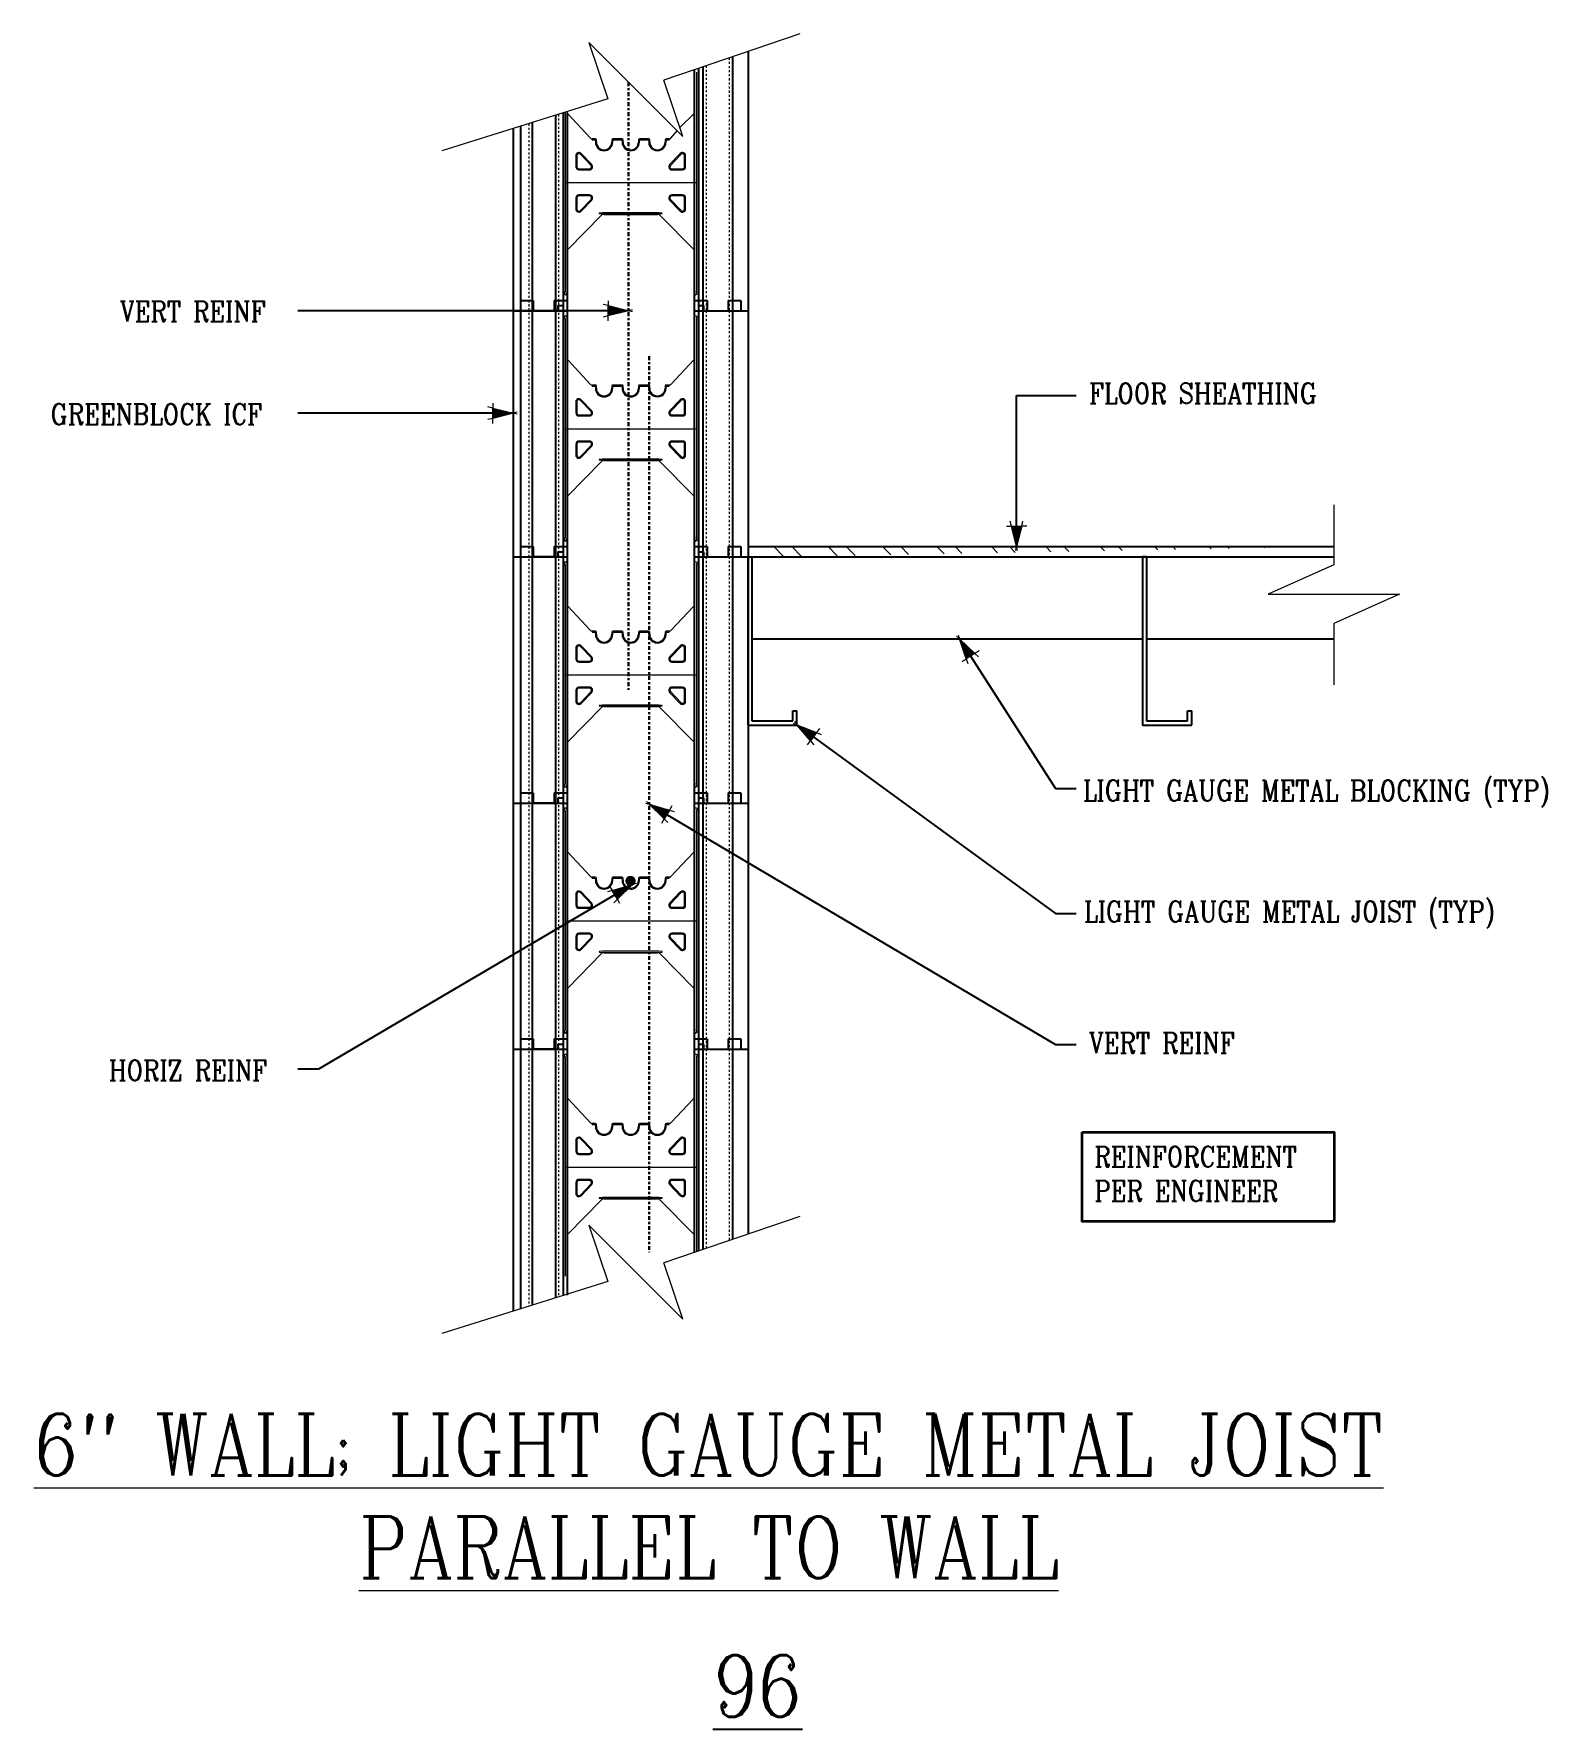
# Model space of a CAD drawing. Header units: inches. Extents: x -28.2 to 45.5, y 89.3 to 171.9.
import ezdxf

# ---------------------------------------------------------------- set-up
doc = ezdxf.new("R2010")
doc.units = ezdxf.units.IN
doc.header["$MEASUREMENT"] = 0
for name, pattern in [('CENTER', [2, 1.25, -0.25, 0.25, -0.25]), ('DASHED2', [0.375, 0.25, -0.125]), ('HIDDEN', [0.375, 0.25, -0.125])]:
    doc.linetypes.add(name, pattern=pattern)
doc.layers.get('Defpoints').update_dxf_attribs({"color": 252})
for name, color, linetype, lineweight in [('A2 Hatch', 8, 'Continuous', 9), ('A4 medium', 7, 'Continuous', 35), ('DETAILS', 7, 'Continuous', 13), ('DIM', 3, 'Continuous', 13), ('REBAR', 2, 'CENTER', 30)]:
    doc.layers.add(name, color=color, linetype=linetype, lineweight=lineweight)
doc.styles.add('ARCTEXT', font='arctext.shx', dxfattribs={"width": 0.85})
doc.styles.add('RomanC', font='romanc.shx', dxfattribs={"width": 0.85, "height": 5})
doc.dimstyles.new('ARCTEXT1-4', dxfattribs={"dimtxt": 4, "dimasz": 2, "dimexe": 2, "dimexo": 2, "dimgap": 2, "dimtad": 1, "dimdec": 4, "dimzin": 3, "dimdsep": 46, "dimlunit": 4, "dimtxsty": 'ARCTEXT', "dimblk": 'ARCHTICK', "dimcen": 2, "dimaunit": 1, "dimadec": 0, "dimazin": 0, "dimtfac": 1, "dimtdec": 4, "dimtmove": 2, "dimatfit": 3, "dimldrblk": 'arrow', "dimfxl": 1, "dimtolj": 1, "dimtzin": 0, "dimarcsym": 0})

msp = doc.modelspace()

# ---------------------------------------------------------------- texts
at = {"layer": 'Defpoints', "insert": (7.049273228875108, 92.88066940926964), "char_height": 3, "width": 90.07999999999998, "attachment_point": 2, "style": 'RomanC'}
msp.add_mtext('{\\L96\\P}\\P            ', dxfattribs=at)
at = {"layer": 'DIM', "color": 3, "char_height": 1, "attachment_point": 1, "style": 'RomanC'}
for s, insert, width in [('VERT REINF ', (-24.04383462766941, 158.9022933945708), 22.68954545454545), ('FLOOR SHEATHING ', (23.20283975165171, 154.9076784740562), 22.68954545454545), ('GREENBLOCK ICF', (-27.41798848699341, 153.892284805839), 22.68954545454545), ('LIGHT GAUGE METAL BLOCKING (TYP)', (22.91404237897609, 135.5420772909613), 22.68954545454545), ('LIGHT GAUGE METAL JOIST (TYP)', (22.96867019686783, 129.638862392558), 22.68954545454545), ('VERT REINF ', (23.19658207591442, 123.2376591785481), 22.68954545454545), ('HORIZ REINF ', (-24.58634893026624, 121.8966914168353), 22.68954545454545), ('REINFORCEMENT PER ENGINEER', (23.46183925658647, 117.6902304146773), 13.32674471093725)]:
    msp.add_mtext(s, dxfattribs=dict(at, insert=insert, width=width))
at = {"layer": 'DIM', "insert": (4.665072585954703, 104.6452816834956), "char_height": 3, "width": 78.09530806104709, "attachment_point": 2, "style": 'ARCTEXT'}
msp.add_mtext('{\\Fromanc.shx|c0;\\L6" WALL; LIGHT GAUGE METAL JOIST PARALLEL TO WALL}\\P\\P         ', dxfattribs=at)

# ---------------------------------------------------------------- blocks, each defined once
blk = doc.blocks.new('_ArchTick')
at = {"color": 0, "linetype": 'ByBlock', "const_width": 0.15}
blk.add_lwpolyline([(-0.5, -0.5), (0.5, 0.5)], dxfattribs=at)
blk = doc.blocks.new('arrow')
at = {"layer": 'DIM'}
blk.add_hatch(color=253, dxfattribs=at).paths.add_polyline_path([(-2, 0.5), (-2, -0.5), (0, 0)])
at = {"layer": 'DIM', "lineweight": 9}
for points in [[(-2, 0.9831764405007561), (-2, 0.5), (-2.46875, 0.6171875)], [(0.3742552490839444, 0.0935638122700766), (0, 0)], [(0.3742552490839444, -0.0935638122700766), (0, 0)], [(-2, -0.9831764405007561), (-2, -0.5), (-2.46875, -0.6171875)]]:
    blk.add_lwpolyline(points, dxfattribs=at)
at = {"layer": 'DIM', "lineweight": 15}
blk.add_lwpolyline([(0, 0), (-2, -0.5), (-2, 0.5), (0, 0)], dxfattribs=at)

# ---------------------------------------------------------------- hatches: boundary and pattern name
at = {"layer": 'A2 Hatch', "ltscale": 0.15}
h = msp.add_hatch(dxfattribs=at)
h.set_pattern_fill('ANSI32', color=256, scale=5, angle=90, style=0)
h.set_pattern_definition([(135, (-3238.38920296822, 486.9482109882714), (-1.325825214724776, -1.325825214724776), []), (135, (-3238.38920296822, 487.8320944632713), (-1.325825214724776, -1.325825214724776), [])])
edge = h.paths.add_edge_path()
edge.add_line((7.76406388518103, 146.9310801650047), (35.1420856765601, 146.9310801650047))
edge.add_line((7.76406388518103, 146.4310801650047), (35.14213115406369, 146.4310801650047))
edge.add_line((35.1420856765601, 146.9310801650047), (35.1420856765601, 146.4310801650047))
edge.add_line((7.76406388518103, 146.9310801650047), (7.76406388518103, 146.4310801650047))

# ---------------------------------------------------------------- linework, layer by layer
at = {"color": 1}
for p, q in [((4.379063885180812, 170.3274158262248), (4.379063885180812, 158.4310921355023)), ((5.824063885180521, 170.8174769221665), (5.824063885180521, 158.4310921355023)), ((6.589063885179939, 171.076921031782), (6.589063885179939, 158.4310921355023)), ((3.964063885176301, 170.1866716360406), (3.964063885179939, 158.4310921355023)), ((4.164063885180667, 170.2545001614315), (4.164063885180667, 158.4310921355023)), ((-2.810936114817877, 167.9560931160186), (-2.810936114817877, 158.4310921355023)), ((-2.435936114819696, 168.073446076232), (-2.435936114819696, 158.4310921355023)), ((-2.235936114818969, 168.0839873489568), (-2.235936114818969, 158.4310921355023)), ((-4.860936114818969, 167.3145636001776), (-4.860936114818969, 158.4310921355023)), ((-4.510936114816786, 167.4240930297115), (-4.510936114818605, 158.4310921355023)), ((-3.935936114821515, 167.6040342353734), (-3.935936114817877, 158.4310921355023)), ((-4.510936114818605, 158.9310921355023), (-3.885936114818605, 158.9310921355023)), ((-4.510936114818605, 158.9310921355023), (-4.510936114818605, 146.4310921355023)), ((-3.935936114817877, 158.9310921355023), (-3.935936114817877, 146.4310921355023)), ((-3.885936114818605, 158.9310921355023), (-3.885936114818605, 158.4310921355023)), ((-2.860936114818969, 158.9310921355023), (-2.860936114820788, 158.4310921355023)), ((-2.860936114820788, 158.9310921355023), (-2.235936114820788, 158.9310921355023)), ((-2.810936114817877, 158.9310921355023), (-2.810936114817877, 146.4310921355023)), ((-2.235936114818969, 158.9310921355023), (-2.235936114818969, 146.4310921355023)), ((-2.235936114818969, 158.9310921355023), (-2.235936114818969, 158.4310921355023)), ((3.964063885179939, 158.9310921355023), (3.964063885179939, 146.4310921355023)), ((3.964063885179939, 158.9310921355023), (4.589063885179939, 158.9310921355023)), ((3.964063885181758, 158.9310921355025), (3.964063885181758, 158.4310921355023)), ((4.589063885179939, 158.9310921355025), (4.589063885179939, 158.4310921355023)), ((5.614063885181394, 158.9310921355023), (5.614063885181394, 158.4310921355023)), ((5.614063885181394, 158.9310921355023), (6.239063885181394, 158.9310921355023)), ((6.239063885181394, 158.9310921355023), (6.239063885181394, 158.4310921355023)), ((-4.860936114818969, 158.4310921355023), (-4.860936114818969, 146.4310921355023)), ((-4.860936114818969, 158.4310921355023), (-2.685936114817877, 158.4310921355023)), ((-4.860936114818969, 158.4310921355023), (-2.235936114818969, 158.4310921355023)), ((-4.860936114818969, 158.4310801650048), (-2.235936114818969, 158.4310801650048)), ((-4.860936114818969, 158.4310801650048), (-2.685936114817877, 158.4310801650048)), ((-2.810936114817877, 158.4310921355023), (-3.935936114819696, 158.4310921355023)), ((-2.810936114817877, 158.4310801650048), (-3.935936114819696, 158.4310801650048)), ((-2.685936114819696, 158.6810921355023), (-2.685936114819696, 158.4310921355023)), ((-2.685936114819696, 158.6810921355023), (-2.435936114819696, 158.6810921355023)), ((-2.435936114819696, 158.6810921355023), (-2.435936114819696, 146.4310921355023)), ((-2.435936114819696, 158.4310921355023), (-2.235936114820788, 158.4310921355023)), ((-2.435936114819696, 158.4310801650048), (-2.235936114820788, 158.4310801650048)), ((3.964063885179939, 158.4310921355023), (4.164063885180667, 158.4310921355023)), ((3.964063885181758, 158.4310921355023), (6.589063885179939, 158.4310921355023)), ((4.164063885180667, 158.6810921355023), (4.164063885180667, 146.4310921355023)), ((4.164063885180667, 158.6810921355023), (4.414063885180667, 158.6810921355023)), ((4.379063885180812, 158.4310921355023), (6.589063885179939, 158.4310921355023)), ((4.379063885180812, 158.4310921355023), (4.379063885180812, 146.4310921355023)), ((4.414063885180667, 158.6810921355023), (4.414063885180667, 158.4310921355023)), ((5.824063885180521, 158.4310921355023), (5.824063885180521, 146.4310921355023)), ((6.589063885179939, 158.4310921355023), (6.589063885179939, 146.4310921355023)), ((-4.860936114818969, 146.4308858960588), (-4.860936114818969, 134.4308858960588)), ((-4.860936114818969, 146.4308858960588), (-2.685936114817877, 146.4308858960588)), ((-4.860936114818969, 146.4308858960588), (-2.235936114818969, 146.4308858960588)), ((-4.860936114818969, 146.4308739255612), (-2.235936114818969, 146.4308739255612)), ((-4.860936114818969, 146.4308739255612), (-2.685936114817877, 146.4308739255612)), ((-4.510936114818605, 146.9308858960588), (-3.885936114818605, 146.9308858960588)), ((-4.510936114818605, 146.9308858960588), (-4.510936114818605, 134.4308858960588)), ((-3.935936114817877, 146.9308858960588), (-3.935936114817877, 134.4308858960588)), ((-2.810936114817877, 146.4308858960588), (-3.935936114819696, 146.4308858960588)), ((-2.810936114817877, 146.4308739255612), (-3.935936114819696, 146.4308739255612)), ((-3.885936114818605, 146.9308858960588), (-3.885936114818605, 146.4308858960588)), ((-2.860936114818969, 146.9308858960588), (-2.860936114820788, 146.4308858960588)), ((-2.860936114820788, 146.9308858960588), (-2.235936114820788, 146.9308858960588)), ((-2.810936114817877, 146.9308858960588), (-2.810936114817877, 134.4308858960588)), ((-2.685936114819696, 146.6808858960588), (-2.685936114819696, 146.4308858960588)), ((-2.685936114819696, 146.6808858960588), (-2.435936114819696, 146.6808858960588)), ((-2.435936114819696, 146.6808858960588), (-2.435936114819696, 134.4308858960588)), ((-2.435936114819696, 146.4308858960588), (-2.235936114820788, 146.4308858960588)), ((-2.435936114819696, 146.4308739255612), (-2.235936114820788, 146.4308739255612)), ((-2.235936114818969, 146.9308858960588), (-2.235936114818969, 134.4308858960588)), ((-2.235936114818969, 146.9308858960588), (-2.235936114818969, 146.4308858960588)), ((3.964063885179939, 146.9308858960588), (3.964063885179939, 134.4308858960588)), ((3.964063885179939, 146.9308858960588), (4.589063885179939, 146.9308858960588)), ((3.964063885181758, 146.930885896059), (3.964063885181758, 146.4308858960588)), ((3.964063885179939, 146.4308858960588), (4.164063885180667, 146.4308858960588)), ((3.964063885181758, 146.4308858960588), (6.589063885179939, 146.4308858960588)), ((4.164063885180667, 146.6808858960588), (4.164063885180667, 134.4308858960588)), ((4.164063885180667, 146.6808858960588), (4.414063885180667, 146.6808858960588)), ((4.379063885180812, 146.4308858960588), (6.589063885179939, 146.4308858960588)), ((4.379063885180812, 146.4308858960588), (4.379063885180812, 134.4308858960588)), ((4.414063885180667, 146.6808858960588), (4.414063885180667, 146.4308858960588)), ((4.589063885179939, 146.930885896059), (4.589063885179939, 146.4308858960588)), ((5.614063885181394, 146.9308858960588), (5.614063885181394, 146.4308858960588)), ((5.614063885181394, 146.9308858960588), (6.239063885181394, 146.9308858960588)), ((5.824063885180521, 146.4308858960588), (5.824063885180521, 134.4308858960588)), ((6.239063885181394, 146.9308858960588), (6.239063885181394, 146.4308858960588)), ((6.589063885179939, 146.4308858960588), (6.589063885179939, 134.4308858960588)), ((-4.510936114818605, 134.9306796566153), (-3.885936114818605, 134.9306796566153)), ((-4.510936114818605, 134.9306796566153), (-4.510936114818605, 122.4306796566153)), ((-3.935936114817877, 134.9306796566153), (-3.935936114817877, 122.4306796566153)), ((-3.885936114818605, 134.9306796566153), (-3.885936114818605, 134.4306796566153)), ((-2.860936114818969, 134.9306796566153), (-2.860936114820788, 134.4306796566153)), ((-2.860936114820788, 134.9306796566153), (-2.235936114820788, 134.9306796566153)), ((-2.810936114817877, 134.9306796566153), (-2.810936114817877, 122.4306796566153)), ((-2.235936114818969, 134.9306796566153), (-2.235936114818969, 122.4306796566153)), ((-2.235936114818969, 134.9306796566153), (-2.235936114818969, 134.4306796566153)), ((3.964063885179939, 134.9306796566153), (3.964063885179939, 122.4306796566153)), ((3.964063885179939, 134.9306796566153), (4.589063885179939, 134.9306796566153)), ((3.964063885181758, 134.9306796566155), (3.964063885181758, 134.4306796566153)), ((4.589063885179939, 134.9306796566155), (4.589063885179939, 134.4306796566153)), ((5.614063885181394, 134.9306796566153), (5.614063885181394, 134.4306796566153)), ((5.614063885181394, 134.9306796566153), (6.239063885181394, 134.9306796566153)), ((6.239063885181394, 134.9306796566153), (6.239063885181394, 134.4306796566153)), ((-4.860936114818969, 134.4306796566153), (-4.860936114818969, 122.4306796566153)), ((-4.860936114818969, 134.4306796566153), (-2.685936114817877, 134.4306796566153)), ((-4.860936114818969, 134.4306796566153), (-2.235936114818969, 134.4306796566153)), ((-4.860936114818969, 134.4306676861177), (-2.235936114818969, 134.4306676861177)), ((-4.860936114818969, 134.4306676861177), (-2.685936114817877, 134.4306676861177)), ((-2.810936114817877, 134.4306796566153), (-3.935936114819696, 134.4306796566153)), ((-2.810936114817877, 134.4306676861177), (-3.935936114819696, 134.4306676861177)), ((-2.685936114819696, 134.6806796566153), (-2.685936114819696, 134.4306796566153)), ((-2.685936114819696, 134.6806796566153), (-2.435936114819696, 134.6806796566153)), ((-2.435936114819696, 134.6806796566153), (-2.435936114819696, 122.4306796566153)), ((-2.435936114819696, 134.4306796566153), (-2.235936114820788, 134.4306796566153)), ((-2.435936114819696, 134.4306676861177), (-2.235936114820788, 134.4306676861177)), ((3.964063885179939, 134.4306796566153), (4.164063885180667, 134.4306796566153)), ((3.964063885181758, 134.4306796566153), (6.589063885179939, 134.4306796566153)), ((4.164063885180667, 134.6806796566153), (4.164063885180667, 122.4306796566153)), ((4.164063885180667, 134.6806796566153), (4.414063885180667, 134.6806796566153)), ((4.379063885180812, 134.4306796566153), (6.589063885179939, 134.4306796566153)), ((4.379063885180812, 134.4306796566153), (4.379063885180812, 122.4306796566153)), ((4.414063885180667, 134.6806796566153), (4.414063885180667, 134.4306796566153)), ((5.824063885180521, 134.4306796566153), (5.824063885180521, 122.4306796566153)), ((6.589063885179939, 134.4306796566153), (6.589063885179939, 122.4306796566153)), ((-4.860936114818969, 122.4304734171718), (-4.860936114819878, 109.6524986058158)), ((-4.860936114818969, 122.4304734171718), (-2.685936114817877, 122.4304734171718)), ((-4.860936114818969, 122.4304734171718), (-2.235936114818969, 122.4304734171718)), ((-4.860936114818969, 122.4304614466742), (-2.235936114818969, 122.4304614466742)), ((-4.860936114818969, 122.4304614466742), (-2.685936114817877, 122.4304614466742)), ((-4.510936114818605, 122.9304734171718), (-3.885936114818605, 122.9304734171718)), ((-4.510936114818605, 122.9304734171718), (-4.510936114819514, 109.76202803535)), ((-3.935936114817877, 122.9304734171718), (-3.935936114817877, 109.9419692410127)), ((-2.810936114817877, 122.4304734171718), (-3.935936114819696, 122.4304734171718)), ((-2.810936114817877, 122.4304614466742), (-3.935936114819696, 122.4304614466742)), ((-3.885936114818605, 122.9304734171718), (-3.885936114818605, 122.4304734171718)), ((-2.860936114818969, 122.9304734171718), (-2.860936114820788, 122.4304734171718)), ((-2.860936114820788, 122.9304734171718), (-2.235936114820788, 122.9304734171718)), ((-2.810936114817877, 122.9304734171718), (-2.810936114817877, 110.2940281216568)), ((-2.685936114819696, 122.6804734171718), (-2.685936114819696, 122.4304734171718)), ((-2.685936114819696, 122.6804734171718), (-2.435936114819696, 122.6804734171718)), ((-2.435936114819696, 122.6804734171718), (-2.435936114818787, 110.4113810818711)), ((-2.435936114819696, 122.4304734171718), (-2.235936114820788, 122.4304734171718)), ((-2.435936114819696, 122.4304614466742), (-2.235936114820788, 122.4304614466742)), ((-2.235936114818969, 122.9304734171718), (-2.235936114818969, 110.4304734171718)), ((-2.235936114818969, 122.9304734171718), (-2.235936114818969, 122.4304734171718)), ((3.964063885179939, 122.9304734171718), (3.964063885179029, 112.5246066416799)), ((3.964063885179939, 122.9304734171718), (4.589063885179939, 122.9304734171718)), ((3.964063885181758, 122.930473417172), (3.964063885181758, 122.4304734171718)), ((3.964063885179939, 122.4304734171718), (4.164063885180667, 122.4304734171718)), ((3.964063885181758, 122.4304734171718), (6.589063885179939, 122.4304734171718)), ((4.164063885180667, 122.6804734171718), (4.164063885179757, 112.5924351670697)), ((4.164063885180667, 122.6804734171718), (4.414063885180667, 122.6804734171718)), ((4.379063885180812, 122.4304734171718), (6.589063885179939, 122.4304734171718)), ((4.379063885180812, 122.4304734171718), (4.379063885181722, 112.6653508318637)), ((4.414063885180667, 122.6804734171718), (4.414063885180667, 122.4304734171718)), ((4.589063885179939, 122.930473417172), (4.589063885179939, 122.4304734171718)), ((5.614063885181394, 122.9304734171718), (5.614063885181394, 122.4304734171718)), ((5.614063885181394, 122.9304734171718), (6.239063885181394, 122.9304734171718)), ((5.824063885180521, 122.4304734171718), (5.824063885181431, 113.1554119278051)), ((6.239063885181394, 122.9304734171718), (6.239063885181394, 122.4304734171718)), ((6.589063885179939, 122.4304734171718), (6.589063885180848, 113.4148560374209))]:
    msp.add_line(p, q, dxfattribs=at)
at = {"color": 1, "linetype": 'HIDDEN', "ltscale": 0.02}
for p, q in [((-4.510936114818605, 158.9310921355023), (-3.885936114818605, 158.9310921355023)), ((-4.510936114818605, 158.9310921355023), (-4.510936114818605, 158.4310921355023)), ((-3.885936114818605, 158.9310921355023), (-3.885936114818605, 158.4310921355023)), ((-2.860936114818969, 158.9310921355023), (-2.860936114820788, 158.4310921355023)), ((-2.860936114820788, 158.9310921355023), (-2.235936114820788, 158.9310921355023)), ((3.964063885181758, 158.9310921355025), (4.589063885181758, 158.9310921355025)), ((4.589063885181758, 158.9310921355025), (4.589063885181758, 158.4310921355025)), ((5.614063885183213, 158.9310921355025), (5.614063885183213, 158.4310921355025)), ((5.614063885183213, 158.9310921355025), (6.239063885183213, 158.9310921355025)), ((6.239063885183213, 158.9310921355025), (6.239063885183213, 158.4310921355025)), ((4.164063885182486, 158.6810921355025), (4.164063885182486, 158.4310921355023)), ((4.164063885182486, 158.6810921355025), (4.414063885182486, 158.6810921355025)), ((4.414063885182486, 158.6810921355025), (4.414063885182486, 158.4310921355025)), ((-4.510936114818605, 146.9308858960588), (-3.885936114818605, 146.9308858960588)), ((-4.510936114818605, 146.9308858960588), (-4.510936114818605, 146.4308858960588)), ((-3.885936114818605, 146.9308858960588), (-3.885936114818605, 146.4308858960588)), ((-2.860936114818969, 146.9308858960588), (-2.860936114820788, 146.4308858960588)), ((-2.860936114820788, 146.9308858960588), (-2.235936114820788, 146.9308858960588)), ((3.964063885181758, 146.930885896059), (4.589063885181758, 146.930885896059)), ((4.164063885182486, 146.680885896059), (4.164063885182486, 146.4308858960588)), ((4.164063885182486, 146.680885896059), (4.414063885182486, 146.680885896059)), ((4.414063885182486, 146.680885896059), (4.414063885182486, 146.430885896059)), ((4.589063885181758, 146.930885896059), (4.589063885181758, 146.430885896059)), ((5.614063885183213, 146.930885896059), (5.614063885183213, 146.430885896059)), ((5.614063885183213, 146.930885896059), (6.239063885183213, 146.930885896059)), ((6.239063885183213, 146.930885896059), (6.239063885183213, 146.430885896059)), ((-4.510936114818605, 134.9306796566153), (-3.885936114818605, 134.9306796566153)), ((-4.510936114818605, 134.9306796566153), (-4.510936114818605, 134.4306796566153)), ((-3.885936114818605, 134.9306796566153), (-3.885936114818605, 134.4306796566153)), ((-2.860936114818969, 134.9306796566153), (-2.860936114820788, 134.4306796566153)), ((-2.860936114820788, 134.9306796566153), (-2.235936114820788, 134.9306796566153)), ((3.964063885181758, 134.9306796566155), (4.589063885181758, 134.9306796566155)), ((4.589063885181758, 134.9306796566155), (4.589063885181758, 134.4306796566155)), ((5.614063885183213, 134.9306796566155), (5.614063885183213, 134.4306796566155)), ((5.614063885183213, 134.9306796566155), (6.239063885183213, 134.9306796566155)), ((6.239063885183213, 134.9306796566155), (6.239063885183213, 134.4306796566155)), ((4.164063885182486, 134.6806796566155), (4.164063885182486, 134.4306796566153)), ((4.164063885182486, 134.6806796566155), (4.414063885182486, 134.6806796566155)), ((4.414063885182486, 134.6806796566155), (4.414063885182486, 134.4306796566155)), ((-4.510936114818605, 122.9304734171718), (-3.885936114818605, 122.9304734171718)), ((-4.510936114818605, 122.9304734171718), (-4.510936114818605, 122.4304734171718)), ((-3.885936114818605, 122.9304734171718), (-3.885936114818605, 122.4304734171718)), ((-2.860936114818969, 122.9304734171718), (-2.860936114820788, 122.4304734171718)), ((-2.860936114820788, 122.9304734171718), (-2.235936114820788, 122.9304734171718)), ((3.964063885181758, 122.930473417172), (4.589063885181758, 122.930473417172)), ((4.164063885182486, 122.680473417172), (4.164063885182486, 122.4304734171718)), ((4.164063885182486, 122.680473417172), (4.414063885182486, 122.680473417172)), ((4.414063885182486, 122.680473417172), (4.414063885182486, 122.430473417172)), ((4.589063885181758, 122.930473417172), (4.589063885181758, 122.430473417172)), ((5.614063885183213, 122.930473417172), (5.614063885183213, 122.430473417172)), ((5.614063885183213, 122.930473417172), (6.239063885183213, 122.930473417172)), ((6.239063885183213, 122.930473417172), (6.239063885183213, 122.430473417172))]:
    msp.add_line(p, q, dxfattribs=at)
at = {"ltscale": 0.15}
for p, q in [((-3.885936114818605, 158.4310921355023), (-2.860936114818969, 158.4310921355023)), ((-3.885936114818605, 158.4310801650048), (-2.860936114818969, 158.4310801650048)), ((-3.885936114818605, 146.4308858960588), (-2.860936114818969, 146.4308858960588)), ((-3.885936114818605, 146.4308739255612), (-2.860936114818969, 146.4308739255612)), ((6.569063885179502, 146.4310801650047), (6.569063885179502, 138.2510801650045)), ((6.589063885179939, 146.9310801650045), (35.1420856765601, 146.9310801650047)), ((6.589063885179029, 146.4310801650047), (35.14213115406187, 146.4310801650047)), ((6.76906388518023, 146.4310801650047), (6.76906388518023, 138.4310801650048)), ((26.01446806142144, 146.4310801650047), (25.81446806142071, 146.4310801650047)), ((25.81446806142071, 146.4310801650047), (25.81446806142071, 138.2510801650045)), ((26.01446806142144, 146.4310801650047), (26.01446806142144, 138.4310801650048)), ((6.769063885179321, 142.431080165005), (25.81446806142071, 142.4310801650047)), ((26.01446806142144, 142.4310801650047), (35.1424949740815, 142.4310801650047)), ((8.76906388518023, 138.4310801650048), (8.76906388518023, 138.9310801650047)), ((8.76906388518023, 138.9310801650047), (8.969063885179139, 138.9310801650047)), ((8.969063885179139, 138.2510801650045), (8.969063885179139, 138.9310801650047)), ((28.01446806142144, 138.4310801650048), (28.01446806142144, 138.9310801650047)), ((28.01446806142144, 138.9310801650047), (28.21446806142035, 138.9310801650047)), ((28.21446806142035, 138.2510801650045), (28.21446806142035, 138.9310801650047)), ((6.589063885179939, 138.2310801650045), (8.949063885180522, 138.2310801650045)), ((6.76906388518023, 138.4310801650048), (8.76906388518023, 138.4310801650048)), ((6.76906388518023, 138.4310801650048), (8.76906388518023, 138.4310801650048)), ((25.83446806142115, 138.2310801650045), (28.19446806142173, 138.2310801650045)), ((26.01446806142144, 138.4310801650048), (28.01446806142144, 138.4310801650048)), ((26.01446806142144, 138.4310801650048), (28.01446806142144, 138.4310801650048)), ((-3.885936114818605, 134.4306796566153), (-2.860936114818969, 134.4306796566153)), ((-3.885936114818605, 134.4306676861177), (-2.860936114818969, 134.4306676861177)), ((-3.885936114818605, 122.4304734171718), (-2.860936114818969, 122.4304734171718)), ((-3.885936114818605, 122.4304614466742), (-2.860936114818969, 122.4304614466742))]:
    msp.add_line(p, q, dxfattribs=at)
at = {"ltscale": 0.15, "const_width": 0.25}
msp.add_lwpolyline([(0.7286588166409729, 130.6308298791756, 1), (0.9786588166409728, 130.6308298791756, 1)], format="xyb", close=True, dxfattribs=at)
at = {"ltscale": 0.15}
for centre, start, end in [((6.589063885179939, 138.2510801650045), 180, 270), ((8.949063885180522, 138.2510801650045), 270, 0), ((25.83446806142115, 138.2510801650045), 180, 270), ((28.19446806142173, 138.2510801650045), 270, 0)]:
    msp.add_arc(centre, 0.02, start, end, dxfattribs=at)
at = {"layer": 'A2 Hatch', "linetype": 'DASHED2', "ltscale": 0.15}
for p, q in [((4.539063885180667, 170.3816786465369), (4.539063885180667, 158.4310921355023)), ((5.664063885182486, 170.7632141018549), (5.664063885180667, 158.4310921355023)), ((-2.650936114818023, 168.0061637123768), (-2.650936114818023, 158.4310921355023)), ((-4.095936114819551, 167.5539636390166), (-4.095936114819551, 158.4310921355023)), ((-4.095936114819551, 158.9310921355023), (-4.095936114819551, 146.4310921355023)), ((-2.650936114819842, 158.9310921355023), (-2.650936114818023, 146.4310921355023)), ((4.539063885180667, 158.4310921355023), (4.539063885180667, 146.4310921355023)), ((5.664063885180667, 158.4310921355023), (5.664063885180667, 146.4310921355023)), ((-4.095936114819551, 146.9308858960588), (-4.095936114819551, 134.4308858960588)), ((-2.650936114819842, 146.9308858960588), (-2.650936114818023, 134.4308858960588)), ((4.539063885180667, 146.4308858960588), (4.539063885180667, 134.4308858960588)), ((5.664063885180667, 146.4308858960588), (5.664063885180667, 134.4308858960588)), ((-4.095936114819551, 134.9306796566153), (-4.095936114819551, 122.4306796566153)), ((-2.650936114819842, 134.9306796566153), (-2.650936114818023, 122.4306796566153)), ((4.539063885180667, 134.4306796566153), (4.539063885180667, 122.4306796566153)), ((5.664063885180667, 134.4306796566153), (5.664063885180667, 122.4306796566153)), ((-4.095936114819551, 122.9304734171718), (-4.095936114819551, 109.8918986446541)), ((-2.650936114819842, 122.9304734171718), (-2.650936114818932, 110.3440987180148)), ((4.539063885180667, 122.4304734171718), (4.539063885180667, 112.7196136521755)), ((5.664063885180667, 122.4304734171718), (5.664063885180667, 113.1011491074936))]:
    msp.add_line(p, q, dxfattribs=at)
at = {"layer": 'A4 medium', "ltscale": 0.15}
msp.add_lwpolyline([(22.86370231859678, 118.3758588884433), (35.15861941578828, 118.3758588884433), (35.15861941578828, 114.0338579647453), (22.86370231859678, 114.0338579647453)], close=True, dxfattribs=at)
at = {"layer": 'DETAILS', "color": 6, "lineweight": 20}
for p, q in [((3.964063885176301, 168.1013231642615), (3.96406388517812, 170.0806333461206)), ((4.064063885176665, 170.0560921355023), (4.064063885176665, 159.3583458441283)), ((-2.335936114821151, 168.1360343216805), (-2.33593611482297, 159.3583458441283)), ((-2.235942994507922, 168.1178992784572), (-2.235942994507922, 168.1013231642615)), ((-2.235936114822607, 168.1673284444051), (-2.235936114820788, 161.3396707792659)), ((-2.208081726612135, 168.0320699814427), (-1.090453059312267, 166.8418389526835)), ((3.261831695416049, 167.3602741319954), (3.936202617278695, 168.0320699814434)), ((3.96406388517812, 161.3396707792659), (3.964063885176301, 168.1013231642615)), ((2.818580829673237, 166.8418389526835), (3.128186683219837, 167.2039602221615)), ((-1.018314327209509, 166.8110921355024), (-1.010936114818605, 166.8110921355024)), ((-0.8609361148171502, 166.8110921355024), (-1.018314327209509, 166.8110921355024)), ((-1.010936114818605, 166.8110921355024), (-1.010936114818605, 166.7610921355024)), ((-1.010936114818605, 166.7610921355024), (-0.9109361148182415, 166.7610921355024)), ((-0.8609361148171502, 166.7110921355023), (-0.8609361148189691, 166.6560921355024)), ((-0.8109361148178778, 166.6560921355024), (-0.8109361148178778, 166.7610921355024)), ((-0.0609361148178778, 166.7610921355024), (-0.0609361148178778, 166.6560921355022)), ((0.4390638851821223, 166.8110921355024), (-0.0109361148186054, 166.8110921355024)), ((-0.0109361148186054, 166.656092135502), (-0.0109361148186054, 166.7110921355025)), ((0.0390638851806671, 166.7610921355024), (0.3890638851810308, 166.7610921355024)), ((0.4390638851821223, 166.7110921355023), (0.4390638851803033, 166.6560921354995)), ((0.4890638851813947, 166.6560921354995), (0.4890638851813947, 166.7610921355024)), ((1.239063885179575, 166.7610921355024), (1.239063885179575, 166.6560921354995)), ((1.739063885179575, 166.8110921355024), (1.289063885178848, 166.8110921355024)), ((1.289063885180667, 166.6560921354995), (1.289063885180667, 166.7110921355023)), ((1.339063885179939, 166.7610921355024), (1.689063885178484, 166.7610921355024)), ((1.739063885179575, 166.7110921355025), (1.739063885179575, 166.656092135502)), ((1.789063885178848, 166.6560921355022), (1.789063885178848, 166.7610921355024)), ((2.539063885178848, 166.7610921355024), (2.539063885178848, 166.6560921355024)), ((2.74644209756866, 166.8110921355024), (2.589063885179939, 166.8110921355024)), ((2.589063885179939, 166.6560921355024), (2.58906388517812, 166.7110921355023)), ((2.639063885179211, 166.7610921355024), (2.739063885179575, 166.7610921355024)), ((2.739063885179575, 166.7610921355024), (2.739063885179575, 166.8110921355024)), ((2.739063885179575, 166.8110921355024), (2.74644209756866, 166.8110921355024)), ((-1.810936114817877, 165.9921151812383), (-1.810936114817877, 165.4510921355023)), ((-1.760936114816786, 165.9921151812383), (-1.760936114818605, 165.4510921355023)), ((-1.660936114818241, 165.3510921355024), (-1.141553990911916, 165.3510921355024)), ((-1.660936114818241, 165.3010921355024), (-1.141553990911916, 165.3010921355024)), ((-1.069415258807339, 165.5203453183213), (-1.588797382713664, 166.0613683640573)), ((-1.03334589275596, 165.5549719097306), (-1.552728016662285, 166.0959949554668)), ((3.280855787023256, 166.0959949554668), (2.76147366311693, 165.5549719097306)), ((3.316925153074635, 166.0613683640573), (2.797543029168309, 165.5203453183213)), ((2.869681761271067, 165.3510921355024), (3.389063885179211, 165.3510921355024)), ((2.869681761271067, 165.3010921355024), (3.389063885179211, 165.3010921355024)), ((3.489063885177756, 165.4510921355023), (3.489063885177756, 165.9921151812383)), ((3.539063885178848, 165.4510921355023), (3.539063885178848, 165.9921151812383)), ((-2.33593611482297, 164.6810921355023), (4.064063885176665, 164.6810921355023)), ((-1.810936114817877, 163.9310921355023), (-1.810936114817877, 163.3900690897663)), ((-1.760936114818605, 163.9310921355025), (-1.760936114816786, 163.3900690897663)), ((-1.141553990911916, 164.0810921355024), (-1.660936114818241, 164.0810921355024)), ((-1.141553990911916, 164.0310921355024), (-1.660936114818241, 164.0310921355024)), ((-1.588797382713664, 163.3208159069475), (-1.069415258807339, 163.8618389526835)), ((-1.552728016662285, 163.286189315538), (-1.03334589275596, 163.827212361274)), ((2.76147366311693, 163.827212361274), (3.280855787023256, 163.286189315538)), ((2.797543029168309, 163.8618389526835), (3.316925153074635, 163.3208159069475)), ((3.389063885179211, 164.0810921355024), (2.869681761271067, 164.0810921355024)), ((3.389063885179211, 164.0310921355024), (2.869681761271067, 164.0310921355024)), ((3.489063885177756, 163.3900690897663), (3.489063885177756, 163.9310921355023)), ((3.539063885178848, 163.3900690897663), (3.539063885178848, 163.9310921355023)), ((-2.206646792941455, 161.4103814573844), (-0.554870097641242, 163.0871581526802)), ((-0.5062065953168258, 163.2010921355023), (-0.6623166849201425, 163.1860086246427)), ((-0.6623166849201425, 163.1661756463619), (-0.5062065953168258, 163.1510921355023)), ((0.8640638851813947, 163.2010921355025), (-0.5062065953168258, 163.2010921355023)), ((-0.5062065953168258, 163.1510921355023), (0.8640638851813947, 163.1510921355023)), ((-0.4488040804624234, 163.1310921355023), (0.8640638851813947, 163.1310921355023)), ((2.234334365677796, 163.2010921355025), (0.8640638851813947, 163.2010921355025)), ((0.8640638851813947, 163.1510921355023), (2.234334365677796, 163.1510921355023)), ((0.8640638851813947, 163.1310921355023), (2.176931850823393, 163.1310921355023)), ((2.390444455281112, 163.1860086246427), (2.234334365677796, 163.2010921355025)), ((2.234334365677796, 163.1510921355023), (2.390444455281112, 163.1661756463619)), ((2.282997868000393, 163.0871581526802), (3.934774563296969, 161.4103814573844)), ((-2.235936114820788, 159.3315509248838), (-2.235936114822607, 161.3396707792657)), ((3.96406388517812, 161.3396707792657), (3.96406388517812, 159.3315509248838)), ((-2.342634844631675, 159.3333458441283), (-2.388323799259296, 159.2542102533685)), ((-2.388323799259296, 159.2542102533685), (-2.301721258879979, 159.204210253369)), ((-2.335936114821151, 159.3949483845061), (-2.335936114821151, 159.3583458441283)), ((-2.301721258879979, 159.204210253369), (-2.24263484463313, 159.3065509248839)), ((3.970762614988643, 159.3065509248839), (4.029849029237311, 159.204210253369)), ((4.029849029237311, 159.204210253369), (4.11645156961481, 159.2542102533692)), ((4.064063885176665, 159.3583458441283), (4.064063885176665, 159.3949483845066)), ((4.11645156961481, 159.2542102533692), (4.070762614989007, 159.3333458441283)), ((-2.388323799257477, 158.1579740176354), (-2.301721258879979, 158.2079740176353)), ((-2.342634844631675, 158.0788384268761), (-2.388323799257477, 158.1579740176354)), ((-2.335936114819332, 158.0560921355023), (-2.335936114821151, 147.3583458441283)), ((-2.335936114821151, 158.0172358864982), (-2.335936114821151, 158.053838426876)), ((-2.301721258879979, 158.2079740176353), (-2.242634844631311, 158.1056333461204)), ((-2.235936114820788, 158.0806333461206), (-2.235936114818969, 156.1013231642615)), ((3.96406388517812, 156.1013231642615), (3.964063885179939, 158.0806333461206)), ((3.970762614990462, 158.1056333461207), (4.02984902923913, 158.2079740176353)), ((4.02984902923913, 158.2079740176353), (4.116451569616629, 158.1579740176354)), ((4.064063885178484, 158.0560921355023), (4.064063885178484, 147.3583458441283)), ((4.064063885178484, 158.053838426876), (4.064063885178484, 158.0172358864982)), ((4.116451569616629, 158.1579740176354), (4.070762614990826, 158.0788384268761)), ((-2.235936114818969, 156.1013231642615), (-2.235936114818969, 149.3396707792659)), ((-2.208081726610316, 156.0320699814427), (-1.090453059312267, 154.8418389526835)), ((2.818580829673237, 154.8418389526835), (3.936202617280514, 156.0320699814434)), ((3.964063885179939, 149.3396707792659), (3.96406388517812, 156.1013231642615)), ((-1.018314327209509, 154.8110921355024), (-1.010936114818605, 154.8110921355024)), ((-0.8609361148171502, 154.8110921355024), (-1.018314327209509, 154.8110921355024)), ((-1.010936114818605, 154.8110921355024), (-1.010936114818605, 154.7610921355025)), ((-1.010936114818605, 154.7610921355025), (-0.9109361148182415, 154.7610921355025)), ((-0.8609361148171502, 154.7110921355023), (-0.8609361148189691, 154.6560921355024)), ((-0.8109361148178778, 154.6560921355024), (-0.8109361148178778, 154.7610921355025)), ((-0.0609361148178778, 154.7610921355025), (-0.0609361148178778, 154.6560921355022)), ((0.4390638851821223, 154.8110921355024), (-0.0109361148186054, 154.8110921355024)), ((-0.0109361148186054, 154.656092135502), (-0.0109361148186054, 154.7110921355025)), ((0.0390638851806671, 154.7610921355025), (0.3890638851810308, 154.7610921355025)), ((0.4390638851821223, 154.7110921355023), (0.4390638851803033, 154.6560921354995)), ((0.4890638851813947, 154.6560921354995), (0.4890638851813947, 154.7610921355025)), ((1.239063885179575, 154.7610921355025), (1.239063885179575, 154.6560921354995)), ((1.739063885179575, 154.8110921355024), (1.289063885178848, 154.8110921355024)), ((1.289063885180667, 154.6560921354995), (1.289063885180667, 154.7110921355023)), ((1.339063885179939, 154.7610921355025), (1.689063885178484, 154.7610921355025)), ((1.739063885179575, 154.7110921355025), (1.739063885179575, 154.656092135502)), ((1.789063885178848, 154.6560921355022), (1.789063885178848, 154.7610921355025)), ((2.539063885178848, 154.7610921355025), (2.539063885178848, 154.6560921355024)), ((2.74644209756866, 154.8110921355024), (2.589063885179939, 154.8110921355024)), ((2.589063885179939, 154.6560921355024), (2.58906388517812, 154.7110921355023)), ((2.639063885179211, 154.7610921355025), (2.739063885179575, 154.7610921355025)), ((2.739063885179575, 154.7610921355025), (2.739063885179575, 154.8110921355024)), ((2.739063885179575, 154.8110921355024), (2.74644209756866, 154.8110921355024)), ((-1.810936114817877, 153.9921151812383), (-1.810936114817877, 153.4510921355023)), ((-1.760936114816786, 153.9921151812383), (-1.760936114818605, 153.4510921355023)), ((-1.069415258807339, 153.5203453183213), (-1.588797382713664, 154.0613683640573)), ((-1.03334589275596, 153.5549719097306), (-1.552728016662285, 154.0959949554668)), ((3.280855787023256, 154.0959949554668), (2.76147366311693, 153.5549719097306)), ((3.316925153074635, 154.0613683640573), (2.797543029168309, 153.5203453183213)), ((3.489063885177756, 153.4510921355023), (3.489063885177756, 153.9921151812383)), ((3.539063885178848, 153.4510921355023), (3.539063885178848, 153.9921151812383)), ((-1.660936114818241, 153.3510921355024), (-1.141553990911916, 153.3510921355024)), ((-1.660936114818241, 153.3010921355024), (-1.141553990911916, 153.3010921355024)), ((2.869681761271067, 153.3510921355024), (3.389063885179211, 153.3510921355024)), ((2.869681761271067, 153.3010921355024), (3.389063885179211, 153.3010921355024)), ((-2.335936114821151, 152.6810921355023), (4.064063885178484, 152.6810921355023)), ((-1.141553990911916, 152.0810921355024), (-1.660936114818241, 152.0810921355024)), ((3.389063885179211, 152.0810921355024), (2.869681761271067, 152.0810921355024)), ((-1.810936114817877, 151.9310921355023), (-1.810936114817877, 151.3900690897663)), ((-1.760936114818605, 151.9310921355025), (-1.760936114816786, 151.3900690897663)), ((-1.141553990911916, 152.0310921355024), (-1.660936114818241, 152.0310921355024)), ((-1.588797382713664, 151.3208159069475), (-1.069415258807339, 151.8618389526835)), ((-1.552728016662285, 151.286189315538), (-1.03334589275596, 151.827212361274)), ((2.76147366311693, 151.827212361274), (3.280855787023256, 151.286189315538)), ((2.797543029168309, 151.8618389526835), (3.316925153074635, 151.3208159069475)), ((3.389063885179211, 152.0310921355024), (2.869681761271067, 152.0310921355024)), ((3.489063885177756, 151.3900690897663), (3.489063885177756, 151.9310921355023)), ((3.539063885178848, 151.3900690897663), (3.539063885178848, 151.9310921355023)), ((-2.206646792939636, 149.4103814573844), (-0.554870097641242, 151.0871581526802)), ((-0.5062065953168258, 151.2010921355023), (-0.6623166849201425, 151.1860086246428)), ((-0.6623166849201425, 151.1661756463619), (-0.5062065953168258, 151.1510921355023)), ((0.8640638851813947, 151.2010921355025), (-0.5062065953168258, 151.2010921355023)), ((-0.5062065953168258, 151.1510921355023), (0.8640638851813947, 151.1510921355023)), ((-0.4488040804624234, 151.1310921355024), (0.8640638851813947, 151.1310921355024)), ((2.234334365677796, 151.2010921355025), (0.8640638851813947, 151.2010921355025)), ((0.8640638851813947, 151.1510921355023), (2.234334365677796, 151.1510921355023)), ((0.8640638851813947, 151.1310921355024), (2.176931850823393, 151.1310921355024)), ((2.390444455281112, 151.1860086246428), (2.234334365677796, 151.2010921355025)), ((2.234334365677796, 151.1510921355023), (2.390444455281112, 151.1661756463619)), ((2.282997868000393, 151.0871581526802), (3.934774563298788, 149.4103814573844)), ((-2.235936114818969, 147.3315509248837), (-2.235936114820788, 149.3396707792657)), ((3.964063885179939, 149.3396707792657), (3.964063885179939, 147.3315509248837)), ((-2.342634844631675, 147.3331396046847), (-2.388323799259296, 147.254004013925)), ((-2.388323799259296, 147.254004013925), (-2.301721258879979, 147.2040040139255)), ((-2.335936114821151, 147.3947421450626), (-2.335936114821151, 147.3581396046848)), ((-2.301721258879979, 147.2040040139255), (-2.24263484463313, 147.3063446854404)), ((3.970762614988643, 147.3063446854404), (4.029849029237311, 147.2040040139255)), ((4.029849029237311, 147.2040040139255), (4.11645156961481, 147.2540040139257)), ((4.064063885176665, 147.3581396046848), (4.064063885176665, 147.394742145063)), ((4.11645156961481, 147.2540040139257), (4.070762614989007, 147.3331396046847)), ((-2.388323799257477, 146.1577677781918), (-2.301721258879979, 146.2077677781918)), ((-2.342634844631675, 146.0786321874326), (-2.388323799257477, 146.1577677781918)), ((-2.335936114819332, 146.0558858960588), (-2.335936114821151, 135.3581396046848)), ((-2.335936114821151, 146.0170296470547), (-2.335936114821151, 146.0536321874325)), ((-2.301721258879979, 146.2077677781918), (-2.242634844631311, 146.1054271066769)), ((-2.235936114820788, 146.0804271066771), (-2.235936114818969, 144.101116924818)), ((3.96406388517812, 144.101116924818), (3.964063885179939, 146.0804271066771)), ((3.970762614990462, 146.1054271066771), (4.02984902923913, 146.2077677781918)), ((4.02984902923913, 146.2077677781918), (4.116451569616629, 146.1577677781918)), ((4.064063885178484, 146.0558858960588), (4.064063885178484, 135.3581396046848)), ((4.064063885178484, 146.0536321874325), (4.064063885178484, 146.0170296470547)), ((4.116451569616629, 146.1577677781918), (4.070762614990826, 146.0786321874326)), ((-2.235936114818969, 144.101116924818), (-2.235936114818969, 137.3394645398224)), ((-2.208081726610316, 144.0318637419992), (-1.090453059312267, 142.84163271324)), ((2.818580829673237, 142.84163271324), (3.936202617280514, 144.0318637419999)), ((3.964063885179939, 137.3394645398224), (3.96406388517812, 144.101116924818)), ((-1.018314327209509, 142.8108858960589), (-1.010936114818605, 142.8108858960589)), ((-0.8609361148171502, 142.8108858960589), (-1.018314327209509, 142.8108858960589)), ((-1.010936114818605, 142.8108858960589), (-1.010936114818605, 142.7608858960589)), ((-1.010936114818605, 142.7608858960589), (-0.9109361148182415, 142.7608858960589)), ((-0.8609361148171502, 142.7108858960588), (-0.8609361148189691, 142.6558858960589)), ((-0.8109361148178778, 142.6558858960589), (-0.8109361148178778, 142.7608858960589)), ((-0.0609361148178778, 142.7608858960589), (-0.0609361148178778, 142.6558858960587)), ((0.4390638851821223, 142.8108858960589), (-0.0109361148186054, 142.8108858960589)), ((-0.0109361148186054, 142.6558858960585), (-0.0109361148186054, 142.710885896059)), ((0.0390638851806671, 142.7608858960589), (0.3890638851810308, 142.7608858960589)), ((0.4390638851821223, 142.7108858960588), (0.4390638851803033, 142.655885896056)), ((0.4890638851813947, 142.655885896056), (0.4890638851813947, 142.7608858960589)), ((1.239063885179575, 142.7608858960589), (1.239063885179575, 142.655885896056)), ((1.739063885179575, 142.8108858960589), (1.289063885178848, 142.8108858960589)), ((1.289063885180667, 142.655885896056), (1.289063885180667, 142.7108858960588)), ((1.339063885179939, 142.7608858960589), (1.689063885178484, 142.7608858960589)), ((1.739063885179575, 142.710885896059), (1.739063885179575, 142.6558858960585)), ((1.789063885178848, 142.6558858960587), (1.789063885178848, 142.7608858960589)), ((2.539063885178848, 142.7608858960589), (2.539063885178848, 142.6558858960589)), ((2.74644209756866, 142.8108858960589), (2.589063885179939, 142.8108858960589)), ((2.589063885179939, 142.6558858960589), (2.58906388517812, 142.7108858960588)), ((2.639063885179211, 142.7608858960589), (2.739063885179575, 142.7608858960589)), ((2.739063885179575, 142.7608858960589), (2.739063885179575, 142.8108858960589)), ((2.739063885179575, 142.8108858960589), (2.74644209756866, 142.8108858960589)), ((-1.810936114817877, 141.9919089417948), (-1.810936114817877, 141.4508858960588)), ((-1.760936114816786, 141.9919089417948), (-1.760936114818605, 141.4508858960588)), ((-1.660936114818241, 141.3508858960589), (-1.141553990911916, 141.3508858960589)), ((-1.069415258807339, 141.5201390788778), (-1.588797382713664, 142.0611621246138)), ((-1.03334589275596, 141.5547656702871), (-1.552728016662285, 142.0957887160233)), ((3.280855787023256, 142.0957887160233), (2.76147366311693, 141.5547656702871)), ((3.316925153074635, 142.0611621246138), (2.797543029168309, 141.5201390788778)), ((2.869681761271067, 141.3508858960589), (3.389063885179211, 141.3508858960589)), ((3.489063885177756, 141.4508858960588), (3.489063885177756, 141.9919089417948)), ((3.539063885178848, 141.4508858960588), (3.539063885178848, 141.9919089417948)), ((-2.335936114821151, 140.6808858960588), (4.064063885178484, 140.6808858960588)), ((-1.660936114818241, 141.3008858960589), (-1.141553990911916, 141.3008858960589)), ((2.869681761271067, 141.3008858960589), (3.389063885179211, 141.3008858960589)), ((-1.810936114817877, 139.9308858960588), (-1.810936114817877, 139.3898628503228)), ((-1.760936114818605, 139.930885896059), (-1.760936114816786, 139.3898628503228)), ((-1.141553990911916, 140.0808858960589), (-1.660936114818241, 140.0808858960589)), ((-1.141553990911916, 140.0308858960589), (-1.660936114818241, 140.0308858960589)), ((-1.588797382713664, 139.320609667504), (-1.069415258807339, 139.86163271324)), ((-1.552728016662285, 139.2859830760945), (-1.03334589275596, 139.8270061218305)), ((2.76147366311693, 139.8270061218305), (3.280855787023256, 139.2859830760945)), ((2.797543029168309, 139.86163271324), (3.316925153074635, 139.320609667504)), ((3.389063885179211, 140.0808858960589), (2.869681761271067, 140.0808858960589)), ((3.389063885179211, 140.0308858960589), (2.869681761271067, 140.0308858960589)), ((3.489063885177756, 139.3898628503228), (3.489063885177756, 139.9308858960588)), ((3.539063885178848, 139.3898628503228), (3.539063885178848, 139.9308858960588)), ((-2.206646792939636, 137.4101752179409), (-0.554870097641242, 139.0869519132366)), ((-0.5062065953168258, 139.2008858960588), (-0.6623166849201425, 139.1858023851992)), ((-0.6623166849201425, 139.1659694069184), (-0.5062065953168258, 139.1508858960588)), ((0.8640638851813947, 139.200885896059), (-0.5062065953168258, 139.2008858960588)), ((-0.5062065953168258, 139.1508858960588), (0.8640638851813947, 139.1508858960588)), ((-0.4488040804624234, 139.1308858960588), (0.8640638851813947, 139.1308858960588)), ((2.234334365677796, 139.200885896059), (0.8640638851813947, 139.200885896059)), ((0.8640638851813947, 139.1508858960588), (2.234334365677796, 139.1508858960588)), ((0.8640638851813947, 139.1308858960588), (2.176931850823393, 139.1308858960588)), ((2.390444455281112, 139.1858023851992), (2.234334365677796, 139.200885896059)), ((2.234334365677796, 139.1508858960588), (2.390444455281112, 139.1659694069184)), ((2.282997868000393, 139.0869519132366), (3.934774563298788, 137.4101752179409)), ((-2.235936114818969, 135.3313446854402), (-2.235936114820788, 137.3394645398221)), ((3.964063885179939, 137.3394645398221), (3.964063885179939, 135.3313446854402)), ((-2.342634844631675, 135.3329333652412), (-2.388323799259296, 135.2537977744815)), ((-2.388323799259296, 135.2537977744815), (-2.301721258879979, 135.203797774482)), ((-2.335936114821151, 135.3945359056191), (-2.335936114821151, 135.3579333652413)), ((-2.301721258879979, 135.203797774482), (-2.24263484463313, 135.3061384459969)), ((3.970762614988643, 135.3061384459969), (4.029849029237311, 135.203797774482)), ((4.029849029237311, 135.203797774482), (4.11645156961481, 135.2537977744822)), ((4.064063885176665, 135.3579333652413), (4.064063885176665, 135.3945359056195)), ((4.11645156961481, 135.2537977744822), (4.070762614989007, 135.3329333652412)), ((-2.388323799257477, 134.1575615387483), (-2.301721258879979, 134.2075615387483)), ((-2.342634844631675, 134.0784259479891), (-2.388323799257477, 134.1575615387483)), ((-2.335936114819332, 134.0556796566153), (-2.335936114821151, 123.3579333652413)), ((-2.335936114821151, 134.0168234076112), (-2.335936114821151, 134.053425947989)), ((-2.301721258879979, 134.2075615387483), (-2.242634844631311, 134.1052208672334)), ((-2.235936114820788, 134.0802208672336), (-2.235936114818969, 132.1009106853745)), ((3.96406388517812, 132.1009106853745), (3.964063885179939, 134.0802208672336)), ((3.970762614990462, 134.1052208672336), (4.02984902923913, 134.2075615387483)), ((4.02984902923913, 134.2075615387483), (4.116451569616629, 134.1575615387483)), ((4.064063885178484, 134.0556796566153), (4.064063885178484, 123.3579333652413)), ((4.064063885178484, 134.053425947989), (4.064063885178484, 134.0168234076112)), ((4.116451569616629, 134.1575615387483), (4.070762614990826, 134.0784259479891)), ((-2.235936114818969, 132.1009106853745), (-2.235936114818969, 125.3392583003789)), ((-2.208081726610316, 132.0316575025557), (-1.090453059312267, 130.8414264737965)), ((2.818580829673237, 130.8414264737965), (3.936202617280514, 132.0316575025564)), ((3.964063885179939, 125.3392583003789), (3.96406388517812, 132.1009106853745)), ((-1.018314327209509, 130.8106796566154), (-1.010936114818605, 130.8106796566154)), ((-0.8609361148171502, 130.8106796566154), (-1.018314327209509, 130.8106796566154)), ((-1.010936114818605, 130.8106796566154), (-1.010936114818605, 130.7606796566154)), ((-1.010936114818605, 130.7606796566154), (-0.9109361148182415, 130.7606796566154)), ((-0.8609361148171502, 130.7106796566152), (-0.8609361148189691, 130.6556796566154)), ((-0.8109361148178778, 130.6556796566154), (-0.8109361148178778, 130.7606796566154)), ((-0.0609361148178778, 130.7606796566154), (-0.0609361148178778, 130.6556796566152)), ((0.4390638851821223, 130.8106796566154), (-0.0109361148186054, 130.8106796566154)), ((-0.0109361148186054, 130.6556796566149), (-0.0109361148186054, 130.7106796566155)), ((0.0390638851806671, 130.7606796566154), (0.3890638851810308, 130.7606796566154)), ((0.4390638851821223, 130.7106796566152), (0.4390638851803033, 130.6556796566125)), ((0.4890638851813947, 130.6556796566125), (0.4890638851813947, 130.7606796566154)), ((1.239063885179575, 130.7606796566154), (1.239063885179575, 130.6556796566125)), ((1.739063885179575, 130.8106796566154), (1.289063885178848, 130.8106796566154)), ((1.289063885180667, 130.6556796566125), (1.289063885180667, 130.7106796566152)), ((1.339063885179939, 130.7606796566154), (1.689063885178484, 130.7606796566154)), ((1.739063885179575, 130.7106796566155), (1.739063885179575, 130.6556796566149)), ((1.789063885178848, 130.6556796566152), (1.789063885178848, 130.7606796566154)), ((2.539063885178848, 130.7606796566154), (2.539063885178848, 130.6556796566154)), ((2.74644209756866, 130.8106796566154), (2.589063885179939, 130.8106796566154)), ((2.589063885179939, 130.6556796566154), (2.58906388517812, 130.7106796566152)), ((2.639063885179211, 130.7606796566154), (2.739063885179575, 130.7606796566154)), ((2.739063885179575, 130.7606796566154), (2.739063885179575, 130.8106796566154)), ((2.739063885179575, 130.8106796566154), (2.74644209756866, 130.8106796566154)), ((-1.810936114817877, 129.9917027023512), (-1.810936114817877, 129.4506796566152)), ((-1.760936114816786, 129.9917027023512), (-1.760936114818605, 129.4506796566152)), ((-1.069415258807339, 129.5199328394343), (-1.588797382713664, 130.0609558851703)), ((-1.03334589275596, 129.5545594308435), (-1.552728016662285, 130.0955824765797)), ((3.280855787023256, 130.0955824765797), (2.76147366311693, 129.5545594308435)), ((3.316925153074635, 130.0609558851703), (2.797543029168309, 129.5199328394343)), ((3.489063885177756, 129.4506796566152), (3.489063885177756, 129.9917027023512)), ((3.539063885178848, 129.4506796566152), (3.539063885178848, 129.9917027023512)), ((-1.660936114818241, 129.3506796566153), (-1.141553990911916, 129.3506796566153)), ((-1.660936114818241, 129.3006796566154), (-1.141553990911916, 129.3006796566154)), ((2.869681761271067, 129.3506796566153), (3.389063885179211, 129.3506796566153)), ((2.869681761271067, 129.3006796566154), (3.389063885179211, 129.3006796566154)), ((-2.335936114821151, 128.6806796566153), (4.064063885178484, 128.6806796566153)), ((-1.810936114817877, 127.9306796566153), (-1.810936114817877, 127.3896566108793)), ((-1.760936114818605, 127.9306796566155), (-1.760936114816786, 127.3896566108793)), ((-1.141553990911916, 128.0806796566154), (-1.660936114818241, 128.0806796566154)), ((-1.141553990911916, 128.0306796566154), (-1.660936114818241, 128.0306796566154)), ((-1.588797382713664, 127.3204034280605), (-1.069415258807339, 127.8614264737965)), ((-1.552728016662285, 127.285776836651), (-1.03334589275596, 127.826799882387)), ((2.76147366311693, 127.826799882387), (3.280855787023256, 127.285776836651)), ((2.797543029168309, 127.8614264737965), (3.316925153074635, 127.3204034280605)), ((3.389063885179211, 128.0806796566154), (2.869681761271067, 128.0806796566154)), ((3.389063885179211, 128.0306796566154), (2.869681761271067, 128.0306796566154)), ((3.489063885177756, 127.3896566108793), (3.489063885177756, 127.9306796566153)), ((3.539063885178848, 127.3896566108793), (3.539063885178848, 127.9306796566153)), ((-2.206646792939636, 125.4099689784974), (-0.554870097641242, 127.0867456737931)), ((-0.5062065953168258, 127.2006796566153), (-0.6623166849201425, 127.1855961457557)), ((-0.6623166849201425, 127.1657631674748), (-0.5062065953168258, 127.1506796566153)), ((0.8640638851813947, 127.2006796566155), (-0.5062065953168258, 127.2006796566153)), ((-0.5062065953168258, 127.1506796566153), (0.8640638851813947, 127.1506796566153)), ((-0.4488040804624234, 127.1306796566153), (0.8640638851813947, 127.1306796566153)), ((2.234334365677796, 127.2006796566155), (0.8640638851813947, 127.2006796566155)), ((0.8640638851813947, 127.1506796566153), (2.234334365677796, 127.1506796566153)), ((0.8640638851813947, 127.1306796566153), (2.176931850823393, 127.1306796566153)), ((2.390444455281112, 127.1855961457557), (2.234334365677796, 127.2006796566155)), ((2.234334365677796, 127.1506796566153), (2.390444455281112, 127.1657631674748)), ((2.282997868000393, 127.0867456737931), (3.934774563298788, 125.4099689784974)), ((-2.235936114818969, 123.3311384459967), (-2.235936114820788, 125.3392583003786)), ((3.964063885179939, 125.3392583003786), (3.964063885179939, 123.3311384459967)), ((-2.342634844631675, 123.3327271257977), (-2.388323799259296, 123.253591535038)), ((-2.388323799259296, 123.253591535038), (-2.301721258879979, 123.2035915350385)), ((-2.335936114821151, 123.3943296661756), (-2.335936114821151, 123.3577271257978)), ((-2.301721258879979, 123.2035915350385), (-2.24263484463313, 123.3059322065533)), ((3.970762614988643, 123.3059322065533), (4.029849029237311, 123.2035915350385)), ((4.029849029237311, 123.2035915350385), (4.11645156961481, 123.2535915350386)), ((4.064063885176665, 123.3577271257978), (4.064063885176665, 123.394329666176)), ((4.11645156961481, 123.2535915350386), (4.070762614989007, 123.3327271257977)), ((-2.388323799257477, 122.1573552993048), (-2.301721258879979, 122.2073552993048)), ((-2.342634844631675, 122.0782197085455), (-2.388323799257477, 122.1573552993048)), ((-2.335936114819332, 122.0554734171718), (-2.335936114821151, 111.3577271257978)), ((-2.335936114821151, 122.0166171681677), (-2.335936114821151, 122.0532197085455)), ((-2.301721258879979, 122.2073552993048), (-2.242634844631311, 122.1050146277899)), ((-2.235936114820788, 122.08001462779), (-2.235936114818969, 120.1007044459309)), ((3.96406388517812, 120.1007044459309), (3.964063885179939, 122.08001462779)), ((3.970762614990462, 122.1050146277901), (4.02984902923913, 122.2073552993048)), ((4.02984902923913, 122.2073552993048), (4.116451569616629, 122.1573552993048)), ((4.064063885178484, 122.0554734171718), (4.064063885179393, 112.5585209043741)), ((4.064063885178484, 122.0532197085455), (4.064063885178484, 122.0166171681677)), ((4.116451569616629, 122.1573552993048), (4.070762614990826, 122.0782197085455)), ((-2.235936114818969, 120.1007044459309), (-2.235936114818969, 113.3390520609353)), ((-2.208081726610316, 120.0314512631122), (-1.090453059312267, 118.841220234353)), ((2.818580829673237, 118.841220234353), (3.936202617280514, 120.0314512631128)), ((3.964063885179939, 113.3390520609353), (3.96406388517812, 120.1007044459309)), ((-1.018314327209509, 118.8104734171719), (-1.010936114818605, 118.8104734171719)), ((-0.8609361148171502, 118.8104734171719), (-1.018314327209509, 118.8104734171719)), ((-1.010936114818605, 118.8104734171719), (-1.010936114818605, 118.7604734171719)), ((-1.010936114818605, 118.7604734171719), (-0.9109361148182415, 118.7604734171719)), ((-0.8609361148171502, 118.7104734171717), (-0.8609361148189691, 118.6554734171719)), ((-0.8109361148178778, 118.6554734171719), (-0.8109361148178778, 118.7604734171719)), ((-0.0609361148178778, 118.7604734171719), (-0.0609361148178778, 118.6554734171717)), ((0.4390638851821223, 118.8104734171719), (-0.0109361148186054, 118.8104734171719)), ((-0.0109361148186054, 118.6554734171714), (-0.0109361148186054, 118.710473417172)), ((0.0390638851806671, 118.7604734171719), (0.3890638851810308, 118.7604734171719)), ((0.4390638851821223, 118.7104734171717), (0.4390638851803033, 118.6554734171689)), ((0.4890638851813947, 118.6554734171689), (0.4890638851813947, 118.7604734171719)), ((1.239063885179575, 118.7604734171719), (1.239063885179575, 118.6554734171689)), ((1.739063885179575, 118.8104734171719), (1.289063885178848, 118.8104734171719)), ((1.289063885180667, 118.6554734171689), (1.289063885180667, 118.7104734171717)), ((1.339063885179939, 118.7604734171719), (1.689063885178484, 118.7604734171719)), ((1.739063885179575, 118.710473417172), (1.739063885179575, 118.6554734171714)), ((1.789063885178848, 118.6554734171717), (1.789063885178848, 118.7604734171719)), ((2.539063885178848, 118.7604734171719), (2.539063885178848, 118.6554734171719)), ((2.74644209756866, 118.8104734171719), (2.589063885179939, 118.8104734171719)), ((2.589063885179939, 118.6554734171719), (2.58906388517812, 118.7104734171717)), ((2.639063885179211, 118.7604734171719), (2.739063885179575, 118.7604734171719)), ((2.739063885179575, 118.7604734171719), (2.739063885179575, 118.8104734171719)), ((2.739063885179575, 118.8104734171719), (2.74644209756866, 118.8104734171719)), ((-1.810936114817877, 117.9914964629077), (-1.810936114817877, 117.4504734171717)), ((-1.760936114816786, 117.9914964629077), (-1.760936114818605, 117.4504734171717)), ((-1.069415258807339, 117.5197265999907), (-1.588797382713664, 118.0607496457267)), ((-1.03334589275596, 117.5543531914), (-1.552728016662285, 118.0953762371362)), ((3.280855787023256, 118.0953762371362), (2.76147366311693, 117.5543531914)), ((3.316925153074635, 118.0607496457267), (2.797543029168309, 117.5197265999907)), ((3.489063885177756, 117.4504734171717), (3.489063885177756, 117.9914964629077)), ((3.539063885178848, 117.4504734171717), (3.539063885178848, 117.9914964629077)), ((-2.335936114821151, 116.6804734171718), (4.064063885178484, 116.6804734171718)), ((-1.660936114818241, 117.3504734171718), (-1.141553990911916, 117.3504734171718)), ((-1.660936114818241, 117.3004734171719), (-1.141553990911916, 117.3004734171719)), ((2.869681761271067, 117.3504734171718), (3.389063885179211, 117.3504734171718)), ((2.869681761271067, 117.3004734171719), (3.389063885179211, 117.3004734171719)), ((-1.810936114817877, 115.9304734171717), (-1.810936114817877, 115.3894503714358)), ((-1.760936114818605, 115.930473417172), (-1.760936114816786, 115.3894503714358)), ((-1.141553990911916, 116.0804734171718), (-1.660936114818241, 116.0804734171718)), ((-1.141553990911916, 116.0304734171719), (-1.660936114818241, 116.0304734171719)), ((-1.588797382713664, 115.320197188617), (-1.069415258807339, 115.861220234353)), ((-1.552728016662285, 115.2855705972075), (-1.03334589275596, 115.8265936429435)), ((2.76147366311693, 115.8265936429435), (3.280855787023256, 115.2855705972075)), ((2.797543029168309, 115.861220234353), (3.316925153074635, 115.320197188617)), ((3.389063885179211, 116.0804734171718), (2.869681761271067, 116.0804734171718)), ((3.389063885179211, 116.0304734171719), (2.869681761271067, 116.0304734171719)), ((3.489063885177756, 115.3894503714358), (3.489063885177756, 115.9304734171717)), ((3.539063885178848, 115.3894503714358), (3.539063885178848, 115.9304734171717)), ((-2.206646792939636, 113.4097627390539), (-0.554870097641242, 115.0865394343496)), ((-0.5062065953168258, 115.2004734171717), (-0.6623166849201425, 115.1853899063122)), ((-0.6623166849201425, 115.1655569280313), (-0.5062065953168258, 115.1504734171718)), ((0.8640638851813947, 115.200473417172), (-0.5062065953168258, 115.2004734171717)), ((-0.5062065953168258, 115.1504734171718), (0.8640638851813947, 115.1504734171718)), ((-0.4488040804624234, 115.1304734171718), (0.8640638851813947, 115.1304734171718)), ((2.234334365677796, 115.200473417172), (0.8640638851813947, 115.200473417172)), ((0.8640638851813947, 115.1504734171718), (2.234334365677796, 115.1504734171718)), ((0.8640638851813947, 115.1304734171718), (2.176931850823393, 115.1304734171718)), ((2.390444455281112, 115.1853899063122), (2.234334365677796, 115.200473417172)), ((2.234334365677796, 115.1504734171718), (2.390444455281112, 115.1655569280313)), ((2.282997868000393, 115.0865394343496), (3.934774563298788, 113.4097627390539)), ((-2.235936114818969, 111.3309322065532), (-2.235936114820788, 113.3390520609351)), ((3.964063885179939, 113.3390520609351), (3.964063885179939, 112.5246066416804))]:
    msp.add_line(p, q, dxfattribs=at)
for centre, radius, start, end in [((-2.135942994509377, 168.1013231642613), 0.0999999999999091, 179.9999999998697, 223.8308606719777), ((3.864063885177756, 168.1013231642628), 0.0999999999994431, 316.1691393271928, 359.9999999992444), ((-1.660936114816422, 165.9921151812383), 0.1499999999999651, 43.83086067208913, 179.9999999999739), ((-1.018314327209509, 166.9110921355025), 0.1000000000001911, 223.8308606721254, 270), ((-0.9109361148182415, 166.7110921355023), 0.0500000000001819, 359.9999999998697, 90), ((-0.8609361148171502, 166.7610921355022), 0.0500000000001819, 1.302755e-10, 90), ((-0.4359361148178778, 166.6560921355022), 0.4250000000001819, 179.999999999987, 359.999999999987), ((-0.4359361148178778, 166.6560921355022), 0.3749999999995452, 179.999999999987, 0), ((-0.0109361148186054, 166.7610921355022), 0.0500000000001819, 90, 179.9999999998697), ((0.0390638851806671, 166.7110921355023), 0.0500000000001819, 90, 179.9999999996743), ((0.3890638851810308, 166.7110921355023), 0.0500000000001819, 359.9999999998697, 90), ((0.4390638851821223, 166.7610921355022), 0.0500000000001819, 1.302755e-10, 90), ((0.8640638851813947, 166.6560921354995), 0.4250000000001819, 180, 270), ((0.8640638851813947, 166.6560921354995), 0.3749999999998295, 180, 269.9999999999479), ((0.8640638851813947, 166.656092135499), 0.4249999999997272, 270.0000000000521, 6.51378e-11), ((0.8640638851813947, 166.656092135499), 0.3749999999995452, 270.0000000000521, 5.21102e-11), ((1.289063885178848, 166.7610921355022), 0.0500000000001251, 90, 179.9999999998697), ((1.339063885179939, 166.7110921355023), 0.0500000000001819, 90, 180), ((1.689063885178484, 166.7110921355023), 0.0500000000001819, 2.60551e-10, 90), ((1.739063885179575, 166.7610921355022), 0.0500000000001819, 1.302755e-10, 90), ((2.164063885180667, 166.6560921355022), 0.4249999999997272, 180.000000000013, 1.30276e-11), ((2.164063885178848, 166.6560921355022), 0.375, 180.000000000013, 1.30276e-11), ((2.589063885179939, 166.7610921355022), 0.0500000000001819, 90, 179.9999999998697), ((2.639063885179211, 166.7110921355023), 0.0500000000001819, 90, 180), ((2.74644209756866, 166.9110921355025), 0.1000000000001364, 270.0000000002606, 316.169139328132), ((3.389063885179211, 165.9921151812383), 0.1500000000000909, 2.60551e-11, 136.1691393279109), ((-1.660936114818241, 165.4510921355021), 0.1499999999996362, 179.9999999999609, 270.0000000001563), ((-1.660936114816422, 165.9921151812383), 0.1000000000001123, 43.83086067207012, 180), ((-1.660936114816422, 165.4510921355025), 0.1000000000003638, 180.0000000001302, 269.9999999997394), ((-1.141553990911916, 165.4510921355025), 0.1500000000000909, 270.0000000001563, 43.83086067193248), ((-1.141553990911916, 165.4510921355023), 0.1000000000000227, 270, 43.83086067200591), ((2.869681761272886, 165.4510921355025), 0.1500000000001751, 136.1691393280675, 269.9999999998437), ((2.869681761271067, 165.4510921355025), 0.1000000000000336, 136.1691393279941, 270), ((3.389063885179211, 165.9921151812383), 0.0999999999999091, 0, 136.1691393279299), ((3.389063885179211, 165.4510921355021), 0.1499999999998067, 269.9999999998437, 6.51378e-11), ((3.389063885179211, 165.4510921355025), 0.1000000000001364, 270.0000000002606, 359.9999999998958), ((-1.660936114818241, 163.9310921355025), 0.1499999999998636, 89.99999999984367, 180.0000000000651), ((-1.660936114816422, 163.9310921355021), 0.1000000000001364, 90.00000000026056, 179.9999999998697), ((-1.141553990911916, 163.9310921355023), 0.1500000000001751, 316.1691393280675, 89.99999999984367), ((-1.141553990911916, 163.9310921355023), 0.1000000000000336, 316.1691393279941, 90), ((2.869681761272886, 163.9310921355023), 0.1500000000001478, 90.00000000015633, 223.8308606719325), ((2.869681761271067, 163.9310921355023), 0.1000000000000227, 90, 223.8308606720059), ((3.389063885179211, 163.9310921355025), 0.1499999999996362, 359.9999999999349, 90.00000000015633), ((3.389063885179211, 163.9310921355021), 0.1000000000003638, 9.11929e-11, 89.99999999973944), ((-1.660936114816422, 163.3900690897663), 0.1500000000000909, 180.000000000026, 316.1691393279109), ((-1.660936114816422, 163.3900690897663), 0.0999999999999091, 179.9999999999609, 316.1691393279941), ((-0.6610270170838249, 163.1760921355024), 0.010000000000022, 97.40989078445368, 262.5901092155463), ((-0.4488040804624234, 162.9810921355025), 0.1499999999998163, 90, 135.0000000000181), ((2.176931850823393, 162.9810921355025), 0.1499999999998067, 44.99999999998187, 90), ((2.389154787444795, 163.1760921355024), 0.0099999999999656, 277.4098907844536, 82.5901092155463), ((3.389063885179211, 163.3900690897663), 0.1499999999999651, 223.8308606720891, 359.999999999974), ((3.389063885179211, 163.3900690897663), 0.1000000000000336, 223.8308606720059, 3.90827e-11), ((-2.235936114820788, 162.5943703573547), 0.0999999999999136, 179.9999999996873, 209.7448812966047), ((-2.135936114822243, 161.3396707792661), 0.0999999999999091, 135.0000000001471, 180.0000000001302), ((3.864063885177756, 161.3396707792661), 0.0999999999999044, 359.9999999998958, 44.99999999985289), ((-2.385936114822243, 159.3583458441286), 0.0499999999997272, 329.9999999994642, 359.9999999996743), ((-2.285936114821879, 159.3315509248842), 0.0499999999997782, 329.9999999993484, 359.9999999995441), ((4.014063885177392, 159.3315509248842), 0.0499999999997272, 180.0000000004559, 210.0000000006517), ((4.114063885175937, 159.3583458441286), 0.0499999999997213, 180.0000000003256, 210.0000000005358), ((-2.385936114820424, 158.0538384268755), 0.0500000000001819, 4.559643e-10, 30.00000000044188), ((-2.28593611482006, 158.0806333461204), 0.0499999999997213, 3.256888e-10, 30.0000000005358), ((4.014063885179211, 158.0806333461204), 0.0500000000001819, 149.9999999997348, 179.9999999997394), ((4.114063885179575, 158.0538384268755), 0.0500000000002004, 149.9999999995581, 179.999999999544), ((-2.135942994507558, 156.1013231642613), 0.0999999999999091, 179.9999999998697, 223.8308606719777), ((3.864063885179575, 156.1013231642629), 0.0999999999994431, 316.1691393271928, 359.9999999992444), ((-1.018314327209509, 154.9110921355025), 0.1000000000001911, 223.8308606721254, 270), ((-0.9109361148182415, 154.7110921355023), 0.0500000000001819, 359.9999999998697, 90), ((-0.8609361148171502, 154.7610921355022), 0.0500000000001819, 1.302755e-10, 90), ((-0.4359361148178778, 154.6560921355022), 0.4250000000001819, 179.999999999987, 359.999999999987), ((-0.4359361148178778, 154.6560921355022), 0.3749999999995452, 179.999999999987, 0), ((-0.0109361148186054, 154.7610921355022), 0.0500000000001819, 90, 179.9999999998697), ((0.0390638851806671, 154.7110921355023), 0.0500000000001819, 90, 179.9999999996743), ((0.3890638851810308, 154.7110921355023), 0.0500000000001819, 359.9999999998697, 90), ((0.4390638851821223, 154.7610921355022), 0.0500000000001819, 1.302755e-10, 90), ((0.8640638851813947, 154.6560921354995), 0.4250000000001819, 180, 270), ((0.8640638851813947, 154.6560921354995), 0.3749999999998295, 180, 269.9999999999479), ((0.8640638851813947, 154.656092135499), 0.4249999999997272, 270.0000000000521, 6.51378e-11), ((0.8640638851813947, 154.656092135499), 0.3749999999995452, 270.0000000000521, 5.21102e-11), ((1.289063885178848, 154.7610921355022), 0.0500000000001251, 90, 179.9999999998697), ((1.339063885179939, 154.7110921355023), 0.0500000000001819, 90, 180), ((1.689063885178484, 154.7110921355023), 0.0500000000001819, 2.60551e-10, 90), ((1.739063885179575, 154.7610921355022), 0.0500000000001819, 1.302755e-10, 90), ((2.164063885180667, 154.6560921355022), 0.4249999999997272, 180.000000000013, 1.30276e-11), ((2.164063885178848, 154.6560921355022), 0.375, 180.000000000013, 1.30276e-11), ((2.589063885179939, 154.7610921355022), 0.0500000000001819, 90, 179.9999999998697), ((2.639063885179211, 154.7110921355023), 0.0500000000001819, 90, 180), ((2.74644209756866, 154.9110921355025), 0.1000000000001364, 270.0000000002606, 316.169139328132), ((-1.660936114816422, 153.9921151812383), 0.1499999999999651, 43.83086067208913, 179.9999999999739), ((-1.660936114816422, 153.9921151812383), 0.1000000000001123, 43.83086067207012, 180), ((3.389063885179211, 153.9921151812383), 0.1500000000000909, 2.60551e-11, 136.1691393279109), ((3.389063885179211, 153.9921151812383), 0.0999999999999091, 0, 136.1691393279299), ((-1.660936114818241, 153.451092135502), 0.1499999999996362, 179.9999999999609, 270.0000000001563), ((-1.660936114816422, 153.4510921355025), 0.1000000000003638, 180.0000000001302, 269.9999999997394), ((-1.141553990911916, 153.4510921355025), 0.1500000000000909, 270.0000000001563, 43.83086067193248), ((-1.141553990911916, 153.4510921355023), 0.1000000000000227, 270, 43.83086067200591), ((2.869681761272886, 153.4510921355025), 0.1500000000001751, 136.1691393280675, 269.9999999998437), ((2.869681761271067, 153.4510921355025), 0.1000000000000336, 136.1691393279941, 270), ((3.389063885179211, 153.451092135502), 0.1499999999998067, 269.9999999998437, 6.51378e-11), ((3.389063885179211, 153.4510921355025), 0.1000000000001364, 270.0000000002606, 359.9999999998958), ((-1.660936114818241, 151.9310921355025), 0.1499999999998636, 89.99999999984367, 180.0000000000651), ((-1.141553990911916, 151.9310921355023), 0.1500000000001751, 316.1691393280675, 89.99999999984367), ((2.869681761272886, 151.9310921355023), 0.1500000000001478, 90.00000000015633, 223.8308606719325), ((3.389063885179211, 151.9310921355025), 0.1499999999996362, 359.9999999999349, 90.00000000015633), ((-1.660936114816422, 151.3900690897663), 0.1500000000000909, 180.000000000026, 316.1691393279109), ((-1.660936114816422, 151.9310921355021), 0.1000000000001364, 90.00000000026056, 179.9999999998697), ((-1.660936114816422, 151.3900690897663), 0.0999999999999091, 179.9999999999609, 316.1691393279941), ((-1.141553990911916, 151.9310921355023), 0.1000000000000336, 316.1691393279941, 90), ((2.869681761271067, 151.9310921355023), 0.1000000000000227, 90, 223.8308606720059), ((3.389063885179211, 151.3900690897663), 0.1499999999999651, 223.8308606720891, 359.999999999974), ((3.389063885179211, 151.3900690897663), 0.1000000000000336, 223.8308606720059, 3.90827e-11), ((3.389063885179211, 151.9310921355021), 0.1000000000003638, 9.11929e-11, 89.99999999973944), ((-2.235936114818969, 150.5943703573547), 0.0999999999999136, 179.9999999996873, 209.7448812966047), ((-0.6610270170838249, 151.1760921355024), 0.010000000000022, 97.40989078445368, 262.5901092155463), ((-0.4488040804624234, 150.9810921355025), 0.1499999999998163, 90, 135.0000000000181), ((2.176931850823393, 150.9810921355025), 0.1499999999998067, 44.99999999998187, 90), ((2.389154787444795, 151.1760921355024), 0.0099999999999656, 277.4098907844536, 82.5901092155463), ((-2.135936114820424, 149.3396707792661), 0.0999999999999091, 135.0000000001471, 180.0000000001302), ((3.864063885179575, 149.3396707792661), 0.0999999999999044, 359.9999999998958, 44.99999999985289), ((-2.385936114822243, 147.3581396046851), 0.0499999999997272, 329.9999999994642, 359.9999999996743), ((-2.285936114821879, 147.3313446854407), 0.0499999999997782, 329.9999999993484, 359.9999999995441), ((4.014063885177392, 147.3313446854407), 0.0499999999997272, 180.0000000004559, 210.0000000006517), ((4.114063885175937, 147.3581396046851), 0.0499999999997213, 180.0000000003256, 210.0000000005358), ((-2.385936114820424, 146.053632187432), 0.0500000000001819, 4.559643e-10, 30.00000000044188), ((-2.28593611482006, 146.0804271066768), 0.0499999999997213, 3.256888e-10, 30.0000000005358), ((4.014063885179211, 146.0804271066768), 0.0500000000001819, 149.9999999997348, 179.9999999997394), ((4.114063885179575, 146.053632187432), 0.0500000000002004, 149.9999999995581, 179.999999999544), ((-2.135942994507558, 144.1011169248177), 0.0999999999999091, 179.9999999998697, 223.8308606719777), ((3.864063885179575, 144.1011169248193), 0.0999999999994431, 316.1691393271928, 359.9999999992444), ((-1.018314327209509, 142.910885896059), 0.1000000000001911, 223.8308606721254, 270), ((-0.9109361148182415, 142.7108858960588), 0.0500000000001819, 359.9999999998697, 90), ((-0.8609361148171502, 142.7608858960587), 0.0500000000001819, 1.302755e-10, 90), ((-0.4359361148178778, 142.6558858960587), 0.4250000000001819, 179.999999999987, 359.999999999987), ((-0.4359361148178778, 142.6558858960587), 0.3749999999995452, 179.999999999987, 0), ((-0.0109361148186054, 142.7608858960587), 0.0500000000001819, 90, 179.9999999998697), ((0.0390638851806671, 142.7108858960588), 0.0500000000001819, 90, 179.9999999996743), ((0.3890638851810308, 142.7108858960588), 0.0500000000001819, 359.9999999998697, 90), ((0.4390638851821223, 142.7608858960587), 0.0500000000001819, 1.302755e-10, 90), ((0.8640638851813947, 142.655885896056), 0.4250000000001819, 180, 270), ((0.8640638851813947, 142.655885896056), 0.3749999999998295, 180, 269.9999999999479), ((0.8640638851813947, 142.6558858960555), 0.4249999999997272, 270.0000000000521, 6.51378e-11), ((0.8640638851813947, 142.6558858960555), 0.3749999999995452, 270.0000000000521, 5.21102e-11), ((1.289063885178848, 142.7608858960587), 0.0500000000001251, 90, 179.9999999998697), ((1.339063885179939, 142.7108858960588), 0.0500000000001819, 90, 180), ((1.689063885178484, 142.7108858960588), 0.0500000000001819, 2.60551e-10, 90), ((1.739063885179575, 142.7608858960587), 0.0500000000001819, 1.302755e-10, 90), ((2.164063885180667, 142.6558858960587), 0.4249999999997272, 180.000000000013, 1.30276e-11), ((2.164063885178848, 142.6558858960587), 0.375, 180.000000000013, 1.30276e-11), ((2.589063885179939, 142.7608858960587), 0.0500000000001819, 90, 179.9999999998697), ((2.639063885179211, 142.7108858960588), 0.0500000000001819, 90, 180), ((2.74644209756866, 142.910885896059), 0.1000000000001364, 270.0000000002606, 316.169139328132), ((-1.660936114816422, 141.9919089417948), 0.1499999999999651, 43.83086067208913, 179.9999999999739), ((-1.660936114818241, 141.4508858960585), 0.1499999999996362, 179.9999999999609, 270.0000000001563), ((-1.660936114816422, 141.9919089417948), 0.1000000000001123, 43.83086067207012, 180), ((-1.660936114816422, 141.450885896059), 0.1000000000003638, 180.0000000001302, 269.9999999997394), ((-1.141553990911916, 141.450885896059), 0.1500000000000909, 270.0000000001563, 43.83086067193248), ((-1.141553990911916, 141.4508858960588), 0.1000000000000227, 270, 43.83086067200591), ((2.869681761272886, 141.450885896059), 0.1500000000001751, 136.1691393280675, 269.9999999998437), ((2.869681761271067, 141.450885896059), 0.1000000000000336, 136.1691393279941, 270), ((3.389063885179211, 141.9919089417948), 0.1500000000000909, 2.60551e-11, 136.1691393279109), ((3.389063885179211, 141.9919089417948), 0.0999999999999091, 0, 136.1691393279299), ((3.389063885179211, 141.4508858960585), 0.1499999999998067, 269.9999999998437, 6.51378e-11), ((3.389063885179211, 141.450885896059), 0.1000000000001364, 270.0000000002606, 359.9999999998958), ((-1.660936114818241, 139.930885896059), 0.1499999999998636, 89.99999999984367, 180.0000000000651), ((-1.660936114816422, 139.9308858960585), 0.1000000000001364, 90.00000000026056, 179.9999999998697), ((-1.141553990911916, 139.9308858960588), 0.1500000000001751, 316.1691393280675, 89.99999999984367), ((-1.141553990911916, 139.9308858960588), 0.1000000000000336, 316.1691393279941, 90), ((2.869681761272886, 139.9308858960588), 0.1500000000001478, 90.00000000015633, 223.8308606719325), ((2.869681761271067, 139.9308858960588), 0.1000000000000227, 90, 223.8308606720059), ((3.389063885179211, 139.930885896059), 0.1499999999996362, 359.9999999999349, 90.00000000015633), ((3.389063885179211, 139.9308858960585), 0.1000000000003638, 9.11929e-11, 89.99999999973944), ((-1.660936114816422, 139.3898628503228), 0.1500000000000909, 180.000000000026, 316.1691393279109), ((-1.660936114816422, 139.3898628503228), 0.0999999999999091, 179.9999999999609, 316.1691393279941), ((-0.6610270170838249, 139.1758858960589), 0.010000000000022, 97.40989078445368, 262.5901092155463), ((-0.4488040804624234, 138.980885896059), 0.1499999999998163, 90, 135.0000000000181), ((2.176931850823393, 138.980885896059), 0.1499999999998067, 44.99999999998187, 90), ((2.389154787444795, 139.1758858960589), 0.0099999999999656, 277.4098907844536, 82.5901092155463), ((3.389063885179211, 139.3898628503228), 0.1499999999999651, 223.8308606720891, 359.999999999974), ((3.389063885179211, 139.3898628503228), 0.1000000000000336, 223.8308606720059, 3.90827e-11), ((-2.235936114818969, 138.5941641179111), 0.0999999999999136, 179.9999999996873, 209.7448812966047), ((-2.135936114820424, 137.3394645398226), 0.0999999999999091, 135.0000000001471, 180.0000000001302), ((3.864063885179575, 137.3394645398226), 0.0999999999999044, 359.9999999998958, 44.99999999985289), ((-2.385936114822243, 135.3579333652415), 0.0499999999997272, 329.9999999994642, 359.9999999996743), ((-2.285936114821879, 135.3311384459972), 0.0499999999997782, 329.9999999993484, 359.9999999995441), ((4.014063885177392, 135.3311384459972), 0.0499999999997272, 180.0000000004559, 210.0000000006517), ((4.114063885175937, 135.3579333652415), 0.0499999999997213, 180.0000000003256, 210.0000000005358), ((-2.385936114820424, 134.0534259479885), 0.0500000000001819, 4.559643e-10, 30.00000000044188), ((-2.28593611482006, 134.0802208672333), 0.0499999999997213, 3.256888e-10, 30.0000000005358), ((4.014063885179211, 134.0802208672333), 0.0500000000001819, 149.9999999997348, 179.9999999997394), ((4.114063885179575, 134.0534259479885), 0.0500000000002004, 149.9999999995581, 179.999999999544), ((-2.135942994507558, 132.1009106853742), 0.0999999999999091, 179.9999999998697, 223.8308606719777), ((3.864063885179575, 132.1009106853758), 0.0999999999994431, 316.1691393271928, 359.9999999992444), ((-1.018314327209509, 130.9106796566155), 0.1000000000001911, 223.8308606721254, 270), ((-0.9109361148182415, 130.7106796566152), 0.0500000000001819, 359.9999999998697, 90), ((-0.8609361148171502, 130.7606796566152), 0.0500000000001819, 1.302755e-10, 90), ((-0.4359361148178778, 130.6556796566152), 0.4250000000001819, 179.999999999987, 359.999999999987), ((-0.4359361148178778, 130.6556796566152), 0.3749999999995452, 179.999999999987, 0), ((-0.0109361148186054, 130.7606796566152), 0.0500000000001819, 90, 179.9999999998697), ((0.0390638851806671, 130.7106796566152), 0.0500000000001819, 90, 179.9999999996743), ((0.3890638851810308, 130.7106796566152), 0.0500000000001819, 359.9999999998697, 90), ((0.4390638851821223, 130.7606796566152), 0.0500000000001819, 1.302755e-10, 90), ((0.8640638851813947, 130.6556796566125), 0.4250000000001819, 180, 270), ((0.8640638851813947, 130.6556796566125), 0.3749999999998295, 180, 269.9999999999479), ((0.8640638851813947, 130.655679656612), 0.4249999999997272, 270.0000000000521, 6.51378e-11), ((0.8640638851813947, 130.655679656612), 0.3749999999995452, 270.0000000000521, 5.21102e-11), ((1.289063885178848, 130.7606796566152), 0.0500000000001251, 90, 179.9999999998697), ((1.339063885179939, 130.7106796566152), 0.0500000000001819, 90, 180), ((1.689063885178484, 130.7106796566152), 0.0500000000001819, 2.60551e-10, 90), ((1.739063885179575, 130.7606796566152), 0.0500000000001819, 1.302755e-10, 90), ((2.164063885180667, 130.6556796566152), 0.4249999999997272, 180.000000000013, 1.30276e-11), ((2.164063885178848, 130.6556796566152), 0.375, 180.000000000013, 1.30276e-11), ((2.589063885179939, 130.7606796566152), 0.0500000000001819, 90, 179.9999999998697), ((2.639063885179211, 130.7106796566152), 0.0500000000001819, 90, 180), ((2.74644209756866, 130.9106796566155), 0.1000000000001364, 270.0000000002606, 316.169139328132), ((-1.660936114816422, 129.9917027023512), 0.1499999999999651, 43.83086067208913, 179.9999999999739), ((-1.660936114816422, 129.9917027023512), 0.1000000000001123, 43.83086067207012, 180), ((3.389063885179211, 129.9917027023512), 0.1500000000000909, 2.60551e-11, 136.1691393279109), ((3.389063885179211, 129.9917027023512), 0.0999999999999091, 0, 136.1691393279299), ((-1.660936114818241, 129.450679656615), 0.1499999999996362, 179.9999999999609, 270.0000000001563), ((-1.660936114816422, 129.4506796566155), 0.1000000000003638, 180.0000000001302, 269.9999999997394), ((-1.141553990911916, 129.4506796566155), 0.1500000000000909, 270.0000000001563, 43.83086067193248), ((-1.141553990911916, 129.4506796566152), 0.1000000000000227, 270, 43.83086067200591), ((2.869681761272886, 129.4506796566155), 0.1500000000001751, 136.1691393280675, 269.9999999998437), ((2.869681761271067, 129.4506796566155), 0.1000000000000336, 136.1691393279941, 270), ((3.389063885179211, 129.450679656615), 0.1499999999998067, 269.9999999998437, 6.51378e-11), ((3.389063885179211, 129.4506796566155), 0.1000000000001364, 270.0000000002606, 359.9999999998958), ((-1.660936114818241, 127.9306796566155), 0.1499999999998636, 89.99999999984367, 180.0000000000651), ((-1.660936114816422, 127.3896566108793), 0.1500000000000909, 180.000000000026, 316.1691393279109), ((-1.660936114816422, 127.930679656615), 0.1000000000001364, 90.00000000026056, 179.9999999998697), ((-1.660936114816422, 127.3896566108793), 0.0999999999999091, 179.9999999999609, 316.1691393279941), ((-1.141553990911916, 127.9306796566153), 0.1500000000001751, 316.1691393280675, 89.99999999984367), ((-1.141553990911916, 127.9306796566153), 0.1000000000000336, 316.1691393279941, 90), ((2.869681761272886, 127.9306796566153), 0.1500000000001478, 90.00000000015633, 223.8308606719325), ((2.869681761271067, 127.9306796566153), 0.1000000000000227, 90, 223.8308606720059), ((3.389063885179211, 127.3896566108793), 0.1499999999999651, 223.8308606720891, 359.999999999974), ((3.389063885179211, 127.3896566108793), 0.1000000000000336, 223.8308606720059, 3.90827e-11), ((3.389063885179211, 127.9306796566155), 0.1499999999996362, 359.9999999999349, 90.00000000015633), ((3.389063885179211, 127.930679656615), 0.1000000000003638, 9.11929e-11, 89.99999999973944), ((-2.235936114818969, 126.5939578784676), 0.0999999999999136, 179.9999999996873, 209.7448812966047), ((-0.6610270170838249, 127.1756796566154), 0.010000000000022, 97.40989078445368, 262.5901092155463), ((-0.4488040804624234, 126.9806796566155), 0.1499999999998163, 90, 135.0000000000181), ((2.176931850823393, 126.9806796566155), 0.1499999999998067, 44.99999999998187, 90), ((2.389154787444795, 127.1756796566154), 0.0099999999999656, 277.4098907844536, 82.5901092155463), ((-2.135936114820424, 125.3392583003791), 0.0999999999999091, 135.0000000001471, 180.0000000001302), ((3.864063885179575, 125.3392583003791), 0.0999999999999044, 359.9999999998958, 44.99999999985289), ((-2.385936114822243, 123.357727125798), 0.0499999999997272, 329.9999999994642, 359.9999999996743), ((-2.285936114821879, 123.3309322065537), 0.0499999999997782, 329.9999999993484, 359.9999999995441), ((4.014063885177392, 123.3309322065537), 0.0499999999997272, 180.0000000004559, 210.0000000006517), ((4.114063885175937, 123.357727125798), 0.0499999999997213, 180.0000000003256, 210.0000000005358), ((-2.385936114820424, 122.053219708545), 0.0500000000001819, 4.559643e-10, 30.00000000044188), ((-2.28593611482006, 122.0800146277898), 0.0499999999997213, 3.256888e-10, 30.0000000005358), ((4.014063885179211, 122.0800146277898), 0.0500000000001819, 149.9999999997348, 179.9999999997394), ((4.114063885179575, 122.053219708545), 0.0500000000002004, 149.9999999995581, 179.999999999544), ((-2.135942994507558, 120.1007044459307), 0.0999999999999091, 179.9999999998697, 223.8308606719777), ((3.864063885179575, 120.1007044459323), 0.0999999999994431, 316.1691393271928, 359.9999999992444), ((-1.018314327209509, 118.910473417172), 0.1000000000001911, 223.8308606721254, 270), ((-0.9109361148182415, 118.7104734171717), 0.0500000000001819, 359.9999999998697, 90), ((-0.8609361148171502, 118.7604734171717), 0.0500000000001819, 1.302755e-10, 90), ((-0.4359361148178778, 118.6554734171717), 0.4250000000001819, 179.999999999987, 359.999999999987), ((-0.4359361148178778, 118.6554734171717), 0.3749999999995452, 179.999999999987, 0), ((-0.0109361148186054, 118.7604734171717), 0.0500000000001819, 90, 179.9999999998697), ((0.0390638851806671, 118.7104734171717), 0.0500000000001819, 90, 179.9999999996743), ((0.3890638851810308, 118.7104734171717), 0.0500000000001819, 359.9999999998697, 90), ((0.4390638851821223, 118.7604734171717), 0.0500000000001819, 1.302755e-10, 90), ((0.8640638851813947, 118.6554734171689), 0.4250000000001819, 180, 270), ((0.8640638851813947, 118.6554734171689), 0.3749999999998295, 180, 269.9999999999479), ((0.8640638851813947, 118.6554734171685), 0.4249999999997272, 270.0000000000521, 6.51378e-11), ((0.8640638851813947, 118.6554734171685), 0.3749999999995452, 270.0000000000521, 5.21102e-11), ((1.289063885178848, 118.7604734171717), 0.0500000000001251, 90, 179.9999999998697), ((1.339063885179939, 118.7104734171717), 0.0500000000001819, 90, 180), ((1.689063885178484, 118.7104734171717), 0.0500000000001819, 2.60551e-10, 90), ((1.739063885179575, 118.7604734171717), 0.0500000000001819, 1.302755e-10, 90), ((2.164063885180667, 118.6554734171717), 0.4249999999997272, 180.000000000013, 1.30276e-11), ((2.164063885178848, 118.6554734171717), 0.375, 180.000000000013, 1.30276e-11), ((2.589063885179939, 118.7604734171717), 0.0500000000001819, 90, 179.9999999998697), ((2.639063885179211, 118.7104734171717), 0.0500000000001819, 90, 180), ((2.74644209756866, 118.910473417172), 0.1000000000001364, 270.0000000002606, 316.169139328132), ((-1.660936114816422, 117.9914964629077), 0.1499999999999651, 43.83086067208913, 179.9999999999739), ((-1.660936114818241, 117.4504734171715), 0.1499999999996362, 179.9999999999609, 270.0000000001563), ((-1.660936114816422, 117.9914964629077), 0.1000000000001123, 43.83086067207012, 180), ((-1.660936114816422, 117.450473417172), 0.1000000000003638, 180.0000000001302, 269.9999999997394), ((-1.141553990911916, 117.450473417172), 0.1500000000000909, 270.0000000001563, 43.83086067193248), ((-1.141553990911916, 117.4504734171717), 0.1000000000000227, 270, 43.83086067200591), ((2.869681761272886, 117.450473417172), 0.1500000000001751, 136.1691393280675, 269.9999999998437), ((2.869681761271067, 117.450473417172), 0.1000000000000336, 136.1691393279941, 270), ((3.389063885179211, 117.9914964629077), 0.1500000000000909, 2.60551e-11, 136.1691393279109), ((3.389063885179211, 117.9914964629077), 0.0999999999999091, 0, 136.1691393279299), ((3.389063885179211, 117.4504734171715), 0.1499999999998067, 269.9999999998437, 6.51378e-11), ((3.389063885179211, 117.450473417172), 0.1000000000001364, 270.0000000002606, 359.9999999998958), ((-1.660936114818241, 115.930473417172), 0.1499999999998636, 89.99999999984367, 180.0000000000651), ((-1.660936114816422, 115.9304734171715), 0.1000000000001364, 90.00000000026056, 179.9999999998697), ((-1.141553990911916, 115.9304734171717), 0.1500000000001751, 316.1691393280675, 89.99999999984367), ((-1.141553990911916, 115.9304734171717), 0.1000000000000336, 316.1691393279941, 90), ((2.869681761272886, 115.9304734171717), 0.1500000000001478, 90.00000000015633, 223.8308606719325), ((2.869681761271067, 115.9304734171717), 0.1000000000000227, 90, 223.8308606720059), ((3.389063885179211, 115.930473417172), 0.1499999999996362, 359.9999999999349, 90.00000000015633), ((3.389063885179211, 115.9304734171715), 0.1000000000003638, 9.11929e-11, 89.99999999973944), ((-1.660936114816422, 115.3894503714358), 0.1500000000000909, 180.000000000026, 316.1691393279109), ((-1.660936114816422, 115.3894503714358), 0.0999999999999091, 179.9999999999609, 316.1691393279941), ((-0.6610270170838249, 115.1754734171719), 0.010000000000022, 97.40989078445368, 262.5901092155463), ((-0.4488040804624234, 114.9804734171719), 0.1499999999998163, 90, 135.0000000000181), ((2.176931850823393, 114.9804734171719), 0.1499999999998067, 44.99999999998187, 90), ((2.389154787444795, 115.1754734171719), 0.0099999999999656, 277.4098907844536, 82.5901092155463), ((3.389063885179211, 115.3894503714358), 0.1499999999999651, 223.8308606720891, 359.999999999974), ((3.389063885179211, 115.3894503714358), 0.1000000000000336, 223.8308606720059, 3.90827e-11), ((-2.235936114818969, 114.5937516390241), 0.0999999999999136, 179.9999999996873, 209.7448812966047), ((-2.135936114820424, 113.3390520609356), 0.0999999999999091, 135.0000000001471, 180.0000000001302), ((3.864063885179575, 113.3390520609356), 0.0999999999999044, 359.9999999998958, 44.99999999985289)]:
    msp.add_arc(centre, radius, start, end, dxfattribs=at)
at = {"layer": 'DIM'}
for p, q in [((9.101472117601816, 171.9289857596944), (2.474591483173071, 169.6815280528561)), ((-1.185559577737649, 171.5176945126262), (-0.2495165609377636, 168.7576668946839)), ((3.410634499974776, 166.9215004349133), (-1.185559577737649, 171.5176945126262)), ((3.410634499974776, 166.9215004349133), (2.47459148317489, 169.6815280528566)), ((-0.2495165609377636, 168.7576668946839), (-8.339318792439144, 166.2260342562366)), ((35.14190094352512, 148.9621177595594), (35.14216665897971, 146.0407232276819)), ((35.14216665897971, 146.0407232276819), (31.93836088878584, 144.6152852588746)), ((31.93836088878584, 144.6152852588746), (38.34623167759696, 144.6158680867928)), ((38.34623167759696, 144.6158680867928), (35.14242590740128, 143.1904301179823)), ((35.14242590740309, 143.1904301179823), (35.14269851311315, 140.1932810170977)), ((9.101472117601816, 114.2669207653328), (2.474591483173071, 112.0194630584945)), ((-1.185559577737649, 113.8556295182646), (-0.2495165609377636, 111.0956019003223)), ((3.410634499974776, 109.2594354405517), (-1.185559577737649, 113.8556295182646)), ((3.410634499974776, 109.2594354405517), (2.47459148317489, 112.019463058495)), ((-0.2495165609377636, 111.0956019003223), (-8.339318792439144, 108.563969261875))]:
    msp.add_line(p, q, dxfattribs=at)
at = {"layer": 'REBAR', "ltscale": 0.15}
for p, q in [((0.761915241432007, 169.5702196934579), (0.761915241432007, 139.9434449081931)), ((1.76406388518103, 156.2172193016489), (1.76406388518103, 112.5354663137476))]:
    msp.add_line(p, q, dxfattribs=at)

msp.set_redraw_order([(e.dxf.handle, doc.entitydb.next_handle()) for e in msp.query("TEXT MTEXT ATTDEF DIMENSION ARC_DIMENSION")])  # texts and dimensions are drawn at this point

# ---------------------------------------------------------------- leaders
at = {"layer": 'DIM'}
for points in [[(0.761915241432007, 158.4310801650048), (-10.05089234785714, 158.4314997852219), (-15.35661923157545, 158.4316181624845)], [(-4.860936114818969, 153.4332288087547), (-11.59731084775717, 153.4336484289718), (-15.35661923157545, 153.4338582390804)], [(19.67764482971711, 146.9310801650047), (19.66524576623328, 154.2988251284972), (22.57386948730732, 154.2988251284972)], [(16.88926597330123, 142.4310801650047), (21.57386948730732, 135.1309571315438), (22.57386948730732, 135.1309571315435)], [(8.969063885180958, 138.2510801650045), (21.57386948730732, 129.04603223995), (22.57386948730732, 129.04603223995)], [(1.76406388518103, 134.3763428076982), (21.57386948730732, 122.6642810041906), (22.57386948730732, 122.6642810041906)], [(0.9482918441501624, 130.4579086447778), (-14.35661923157545, 121.4541263664881), (-15.35661923157545, 121.4541263664881)]]:
    msp.add_leader(points, dimstyle='ARCTEXT1-4', override={"dimasz": 0.5, "dimtad": 0}, dxfattribs=at)

doc.saveas('drawing.dxf')
